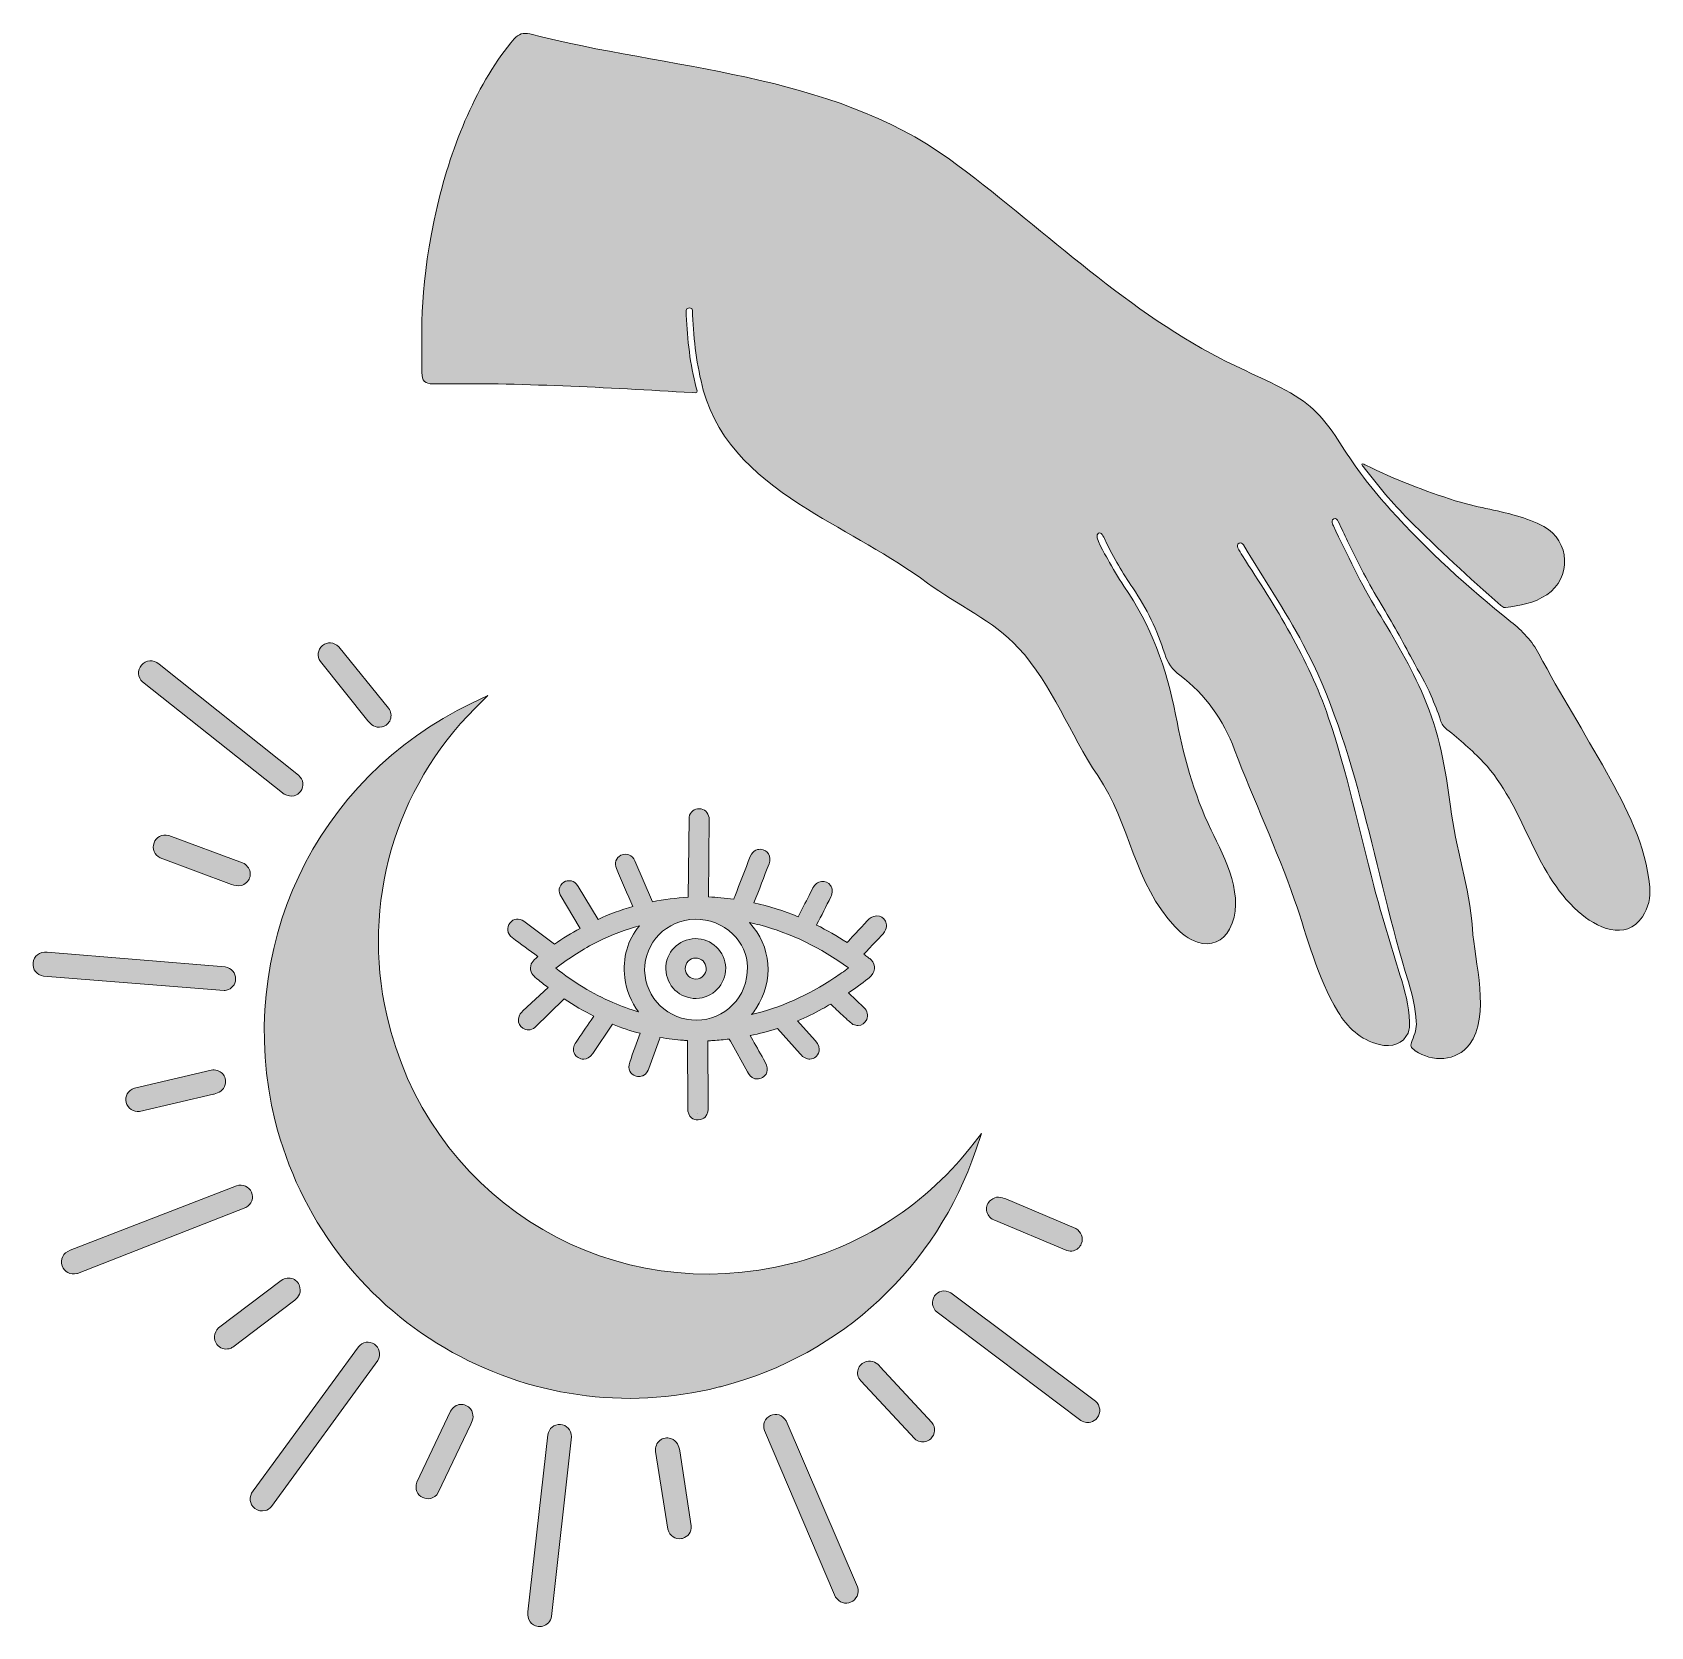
# Model space of a CAD drawing. Header units: inches. Extents: x 1779 to 2643, y -1742 to -890.
import ezdxf

# ---------------------------------------------------------------- set-up
doc = ezdxf.new("R2010")
doc.units = ezdxf.units.IN
doc.header["$MEASUREMENT"] = 0
doc.layers.add('Layer 1', color=7, linetype='Continuous')

msp = doc.modelspace()

# ---------------------------------------------------------------- hatches: boundary and pattern name
at = {"layer": 'Layer 1', "true_color": 0xa16e58}
h = msp.add_hatch(color=35, dxfattribs=at)
h.dxf.hatch_style = 2
edge = h.paths.add_edge_path()
edge.add_spline(control_points=[(1995.196, -982.2635), (2002.6271, -949.8868), (2016.7659, -915.886), (2036.169, -893.1478), (2038.4794, -890.4397), (2041.233, -889.6684), (2044.5749, -890.5309), (2118.0793, -909.5229), (2205.0595, -910.9992), (2268.7978, -957.5034), (2317.3418, -992.9206), (2360.0056, -1036.1861), (2413.6338, -1063.9704), (2427.7434, -1071.2805), (2442.6439, -1076.8468), (2456.0375, -1085.4686), (2466.6019, -1092.269), (2473.3298, -1102.4919), (2479.938, -1112.8859), (2487.186, -1124.2891), (2495.4745, -1134.6764), (2504.4821, -1144.7506), (2524.0332, -1166.6173), (2545.9484, -1186.2782), (2568.8055, -1204.6162), (2574.8757, -1209.4866), (2580.1892, -1214.9445), (2583.8091, -1221.8682), (2595.0605, -1243.3836), (2608.1036, -1263.8652), (2619.9395, -1285.0495), (2630.5122, -1303.972), (2641.0924, -1324.3573), (2642.9827, -1346.3144), (2643.4782, -1352.0653), (2642.3339, -1357.4089), (2639.0967, -1362.2852), (2630.202, -1375.6833), (2614.1856, -1367.9838), (2604.7946, -1359.5555), (2580.3103, -1337.579), (2576.1096, -1303.1057), (2554.0478, -1279.6559), (2548.0443, -1273.2749), (2541.383, -1267.675), (2534.6305, -1262.1566), (2532.9674, -1260.7985), (2531.7738, -1259.3013), (2531.1362, -1257.1711), (2529.8043, -1252.7192), (2527.979, -1248.4423), (2526.1836, -1244.1482), (2523.3896, -1237.4638), (2519.5634, -1231.3481), (2516.1617, -1225.0007), (2510.7876, -1214.9699), (2505.4343, -1204.9219), (2499.4846, -1195.2155), (2492.83, -1184.3633), (2487.0492, -1173.0536), (2481.5525, -1161.5892), (2479.87, -1158.0814), (2478.2196, -1154.5586), (2476.5468, -1151.0463), (2476.0722, -1150.05), (2475.4286, -1149.0843), (2474.1744, -1149.6262), (2472.9201, -1150.1681), (2473.2408, -1151.3229), (2473.5503, -1152.3499), (2473.6594, -1152.7117), (2473.8006, -1153.0682), (2473.9636, -1153.409), (2481.3058, -1168.8155), (2488.6496, -1184.3685), (2497.5584, -1198.9139), (2506.6272, -1213.7202), (2515.4404, -1228.7537), (2522.3215, -1244.7245), (2530.4845, -1263.6709), (2533.9452, -1283.0792), (2536.479, -1303.4316), (2539.2102, -1325.3686), (2546.7699, -1346.3548), (2548.2147, -1368.5825), (2549.3434, -1385.9369), (2558.2164, -1415.465), (2546.6458, -1430.6098), (2539.7401, -1439.6488), (2526.6395, -1440.1466), (2517.718, -1433.8986), (2515.2035, -1432.1384), (2514.8993, -1431.3461), (2516.0466, -1428.4654), (2517.3502, -1425.196), (2518.5611, -1421.9132), (2518.2643, -1418.2821), (2517.6761, -1411.064), (2516.2492, -1404.0058), (2514.0965, -1397.1083), (2495.5814, -1337.7882), (2487.2286, -1271.9773), (2457.8373, -1216.7257), (2448.1122, -1198.4423), (2436.5327, -1181.289), (2425.874, -1163.5774), (2425.3217, -1162.6588), (2424.5855, -1162.1071), (2423.5316, -1162.6872), (2422.4918, -1163.2597), (2422.4918, -1164.2688), (2422.944, -1165.1747), (2423.6631, -1166.6143), (2424.4606, -1168.024), (2425.3396, -1169.3724), (2443.1656, -1196.7456), (2460.6066, -1224.5343), (2471.2421, -1255.5566), (2481.3566, -1285.0615), (2487.565, -1315.6861), (2495.5582, -1345.7882), (2499.7941, -1361.7396), (2504.5867, -1377.5243), (2509.4922, -1393.2768), (2512.062, -1401.5302), (2514.4022, -1409.8322), (2514.6212, -1418.5624), (2514.6706, -1420.5558), (2514.687, -1422.5231), (2513.8372, -1424.4224), (2511.3265, -1430.0335), (2505.3409, -1432.3379), (2498.4083, -1430.5986), (2488.3244, -1428.0692), (2481.465, -1421.4722), (2476.3472, -1412.9498), (2465.2588, -1394.481), (2460.2539, -1373.5576), (2453.2204, -1353.4182), (2443.7, -1326.1586), (2431.4508, -1300.0359), (2421.1584, -1273.0903), (2415.0517, -1257.1031), (2405.6675, -1243.5428), (2391.9322, -1233.2676), (2387.8511, -1230.2135), (2385.277, -1226.6272), (2383.8209, -1221.8009), (2380.0134, -1209.1749), (2374.0951, -1197.5184), (2366.7626, -1186.5847), (2361.419, -1178.6154), (2356.4313, -1170.4502), (2352.3173, -1161.7708), (2351.8307, -1160.7415), (2351.3381, -1159.7145), (2350.812, -1158.7062), (2350.3044, -1157.7345), (2349.6086, -1156.7651), (2348.3894, -1157.3092), (2345.4355, -1158.6263), (2352.2904, -1169.1743), (2353.3368, -1171.1251), (2355.994, -1176.077), (2358.8605, -1180.9205), (2362.0558, -1185.5457), (2376.445, -1206.3742), (2384.8927, -1229.6469), (2389.6144, -1254.2328), (2393.6738, -1275.3678), (2399.2603, -1296.6724), (2408.6947, -1316.0695), (2415.9135, -1330.9102), (2427.3577, -1352.5474), (2418.4645, -1368.9428), (2414.8715, -1375.5667), (2408.5272, -1378.182), (2401.4002, -1375.8978), (2396.553, -1374.3446), (2392.7567, -1371.218), (2389.3304, -1367.6206), (2367.6625, -1344.8741), (2365.2661, -1312.262), (2348.0747, -1286.8815), (2332.8252, -1264.3683), (2324.2789, -1238.916), (2305.5963, -1218.5263), (2292.6579, -1204.4047), (2272.5986, -1195.3471), (2257.127, -1183.997), (2236.667, -1168.9859), (2214.3631, -1157.8138), (2192.8962, -1144.5166), (2168.3933, -1129.3994), (2145.0212, -1109.7967), (2137.2664, -1080.8785), (2133.7317, -1067.695), (2132.1329, -1054.2775), (2131.4871, -1040.6978), (2131.4183, -1039.2514), (2132.2047, -1036.8529), (2129.7538, -1036.9396), (2127.4142, -1037.024), (2128.1101, -1039.4166), (2128.1781, -1040.8435), (2128.8052, -1053.9351), (2130.1073, -1066.9438), (2133.5119, -1079.6565), (2134.2459, -1082.4011), (2134.2586, -1082.3764), (2131.4482, -1082.2127), (2085.1122, -1079.5002), (2039.342, -1076.8408), (1992.8781, -1077.5187), (1988.575, -1077.5808), (1986.8738, -1075.8482), (1986.8716, -1071.501), (1986.8589, -1047.6124), (1985.4469, -1024.7427), (1995.196, -982.2635)], knot_values=[0, 0, 0, 0, 1, 1, 1, 2, 2, 2, 3, 3, 3, 4, 4, 4, 5, 5, 5, 6, 6, 6, 7, 7, 7, 8, 8, 8, 9, 9, 9, 10, 10, 10, 11, 11, 11, 12, 12, 12, 13, 13, 13, 14, 14, 14, 15, 15, 15, 16, 16, 16, 17, 17, 17, 18, 18, 18, 19, 19, 19, 20, 20, 20, 21, 21, 21, 22, 22, 22, 23, 23, 23, 24, 24, 24, 25, 25, 25, 26, 26, 26, 27, 27, 27, 28, 28, 28, 29, 29, 29, 30, 30, 30, 31, 31, 31, 32, 32, 32, 33, 33, 33, 34, 34, 34, 35, 35, 35, 36, 36, 36, 37, 37, 37, 38, 38, 38, 39, 39, 39, 40, 40, 40, 41, 41, 41, 42, 42, 42, 43, 43, 43, 44, 44, 44, 45, 45, 45, 46, 46, 46, 47, 47, 47, 48, 48, 48, 49, 49, 49, 50, 50, 50, 51, 51, 51, 52, 52, 52, 53, 53, 53, 54, 54, 54, 55, 55, 55, 56, 56, 56, 57, 57, 57, 58, 58, 58, 59, 59, 59, 60, 60, 60, 61, 61, 61, 62, 62, 62, 63, 63, 63, 64, 64, 64, 65, 65, 65, 66, 66, 66, 67, 67, 67, 68, 68, 68, 69, 69, 69, 70, 70, 70, 71, 71, 71, 72, 72, 72, 73, 73, 73, 73], degree=3, periodic=1)
h = msp.add_hatch(color=35, dxfattribs=at)
h.dxf.hatch_style = 2
edge = h.paths.add_edge_path()
edge.add_spline(control_points=[(2565.8755, -1196.9892), (2564.7304, -1197.1283), (2564.0996, -1196.4832), (2563.4059, -1195.8837), (2546.4231, -1181.1806), (2529.9829, -1165.9072), (2514.1429, -1149.9648), (2505.5614, -1141.3272), (2497.7797, -1132.073), (2490.4038, -1122.4339), (2489.903, -1121.7799), (2488.9904, -1120.5937), (2489.2296, -1120.3694), (2489.5562, -1120.063), (2490.6572, -1120.6901), (2491.3479, -1121.0272), (2506.6818, -1128.5323), (2522.7909, -1134.8005), (2539.0667, -1139.9422), (2549.7829, -1143.3289), (2561.0814, -1144.8403), (2571.8506, -1147.9938), (2576.8257, -1149.4498), (2581.6871, -1151.2571), (2586.3258, -1153.7611), (2600.644, -1161.4905), (2601.2981, -1181.2808), (2587.95, -1190.23), (2581.2558, -1194.7192), (2573.6386, -1196.0407), (2565.8755, -1196.9892)], knot_values=[0, 0, 0, 0, 1, 1, 1, 2, 2, 2, 3, 3, 3, 4, 4, 4, 5, 5, 5, 6, 6, 6, 7, 7, 7, 8, 8, 8, 9, 9, 9, 10, 10, 10, 10], degree=3, periodic=1)
h = msp.add_hatch(color=35, dxfattribs=at)
h.dxf.hatch_style = 2
edge = h.paths.add_edge_path()
edge.add_spline(control_points=[(1965.6305, -1260.8037), (1965.5752, -1260.8171), (1965.5214, -1260.8306), (1965.4676, -1260.8448), (1965.4676, -1260.8448), (1965.4444, -1260.85), (1965.4444, -1260.85), (1961.8589, -1261.6027), (1959.612, -1259.4897), (1958.0543, -1257.5612), (1958.0543, -1257.5612), (1932.6163, -1225.9463), (1932.6163, -1225.9463), (1930.6886, -1223.1366), (1931.1872, -1219.5331), (1933.8055, -1217.3767), (1936.3595, -1215.2756), (1939.812, -1215.4647), (1942.5619, -1218.0158), (1942.5619, -1218.0158), (1969.0426, -1250.7407), (1969.0426, -1250.7407), (1970.4254, -1252.6834), (1970.7707, -1254.9736), (1969.9859, -1257.0223), (1969.2586, -1258.9223), (1967.6763, -1260.2917), (1965.6305, -1260.8037)], knot_values=[0, 0, 0, 0, 1, 1, 1, 2, 2, 2, 3, 3, 3, 4, 4, 4, 5, 5, 5, 6, 6, 6, 7, 7, 7, 8, 8, 8, 9, 9, 9, 9], degree=3, periodic=1)
h = msp.add_hatch(color=35, dxfattribs=at)
h.dxf.hatch_style = 2
edge = h.paths.add_edge_path()
edge.add_spline(control_points=[(1918.6203, -1297.6456), (1916.9953, -1298.0515), (1915.1476, -1297.7891), (1913.3649, -1296.7763), (1913.3649, -1296.7763), (1837.6652, -1236.8023), (1837.6652, -1236.8023), (1835.023, -1234.3521), (1834.7457, -1230.487), (1837.0194, -1227.8134), (1839.4479, -1224.9566), (1843.239, -1224.7264), (1846.468, -1227.2595), (1846.468, -1227.2595), (1921.0084, -1286.6969), (1921.0084, -1286.6969), (1923.6177, -1289.0021), (1924.0445, -1292.5405), (1922.0436, -1295.2971), (1921.1668, -1296.5095), (1919.9702, -1297.3077), (1918.6203, -1297.6456)], knot_values=[0, 0, 0, 0, 1, 1, 1, 2, 2, 2, 3, 3, 3, 4, 4, 4, 5, 5, 5, 6, 6, 6, 7, 7, 7, 7], degree=3, periodic=1)
h = msp.add_hatch(color=35, dxfattribs=at)
h.dxf.hatch_style = 2
edge = h.paths.add_edge_path()
edge.add_spline(control_points=[(1908.4691, -1471.5328), (1886.1906, -1380.2502), (1929.3791, -1288.3899), (2013.4981, -1248.1433), (2013.4981, -1248.1433), (2022.0788, -1244.0398), (2022.0788, -1244.0398), (2022.0788, -1244.0398), (2015.3532, -1250.7647), (2015.3532, -1250.7647), (1972.2799, -1293.8373), (1954.6093, -1355.1807), (1968.0859, -1414.8625), (1989.5258, -1509.8098), (2080.7844, -1568.9871), (2175.8446, -1549.5825), (2217.2437, -1541.1796), (2254.2538, -1518.4003), (2280.0693, -1485.5528), (2280.0693, -1485.5528), (2285.9563, -1478.0641), (2285.9563, -1478.0641), (2285.9563, -1478.0641), (2282.8917, -1487.0828), (2282.8917, -1487.0828), (2261.7657, -1549.2544), (2211.2552, -1596.3648), (2147.7741, -1613.1077), (2146.9384, -1613.3267), (2146.1058, -1613.542), (2145.2694, -1613.7512), (2095.3433, -1626.2404), (2043.5359, -1618.7988), (1999.1036, -1592.6925), (1953.8387, -1566.0997), (1921.6542, -1523.0779), (1908.4691, -1471.5328)], knot_values=[0, 0, 0, 0, 1, 1, 1, 2, 2, 2, 3, 3, 3, 4, 4, 4, 5, 5, 5, 6, 6, 6, 7, 7, 7, 8, 8, 8, 9, 9, 9, 10, 10, 10, 11, 11, 11, 12, 12, 12, 12], degree=3, periodic=1)
h = msp.add_hatch(color=35, dxfattribs=at)
h.dxf.hatch_style = 2
edge = h.paths.add_edge_path()
edge.add_spline(control_points=[(2070.4337, -1346.0977), (2068.2332, -1342.4688), (2065.1791, -1342.8829), (2063.972, -1343.2334), (2063.972, -1343.2334), (2063.6498, -1343.3448), (2063.6498, -1343.3448), (2062.2245, -1343.9226), (2061.1384, -1345.0116), (2060.5958, -1346.4094), (2060.0621, -1347.7809), (2060.1032, -1349.2975), (2060.7094, -1350.5674), (2060.7094, -1350.5674), (2071.392, -1368.4913), (2071.392, -1368.4913), (2066.7607, -1371.0364), (2062.2125, -1373.8565), (2057.7585, -1376.9742), (2057.7585, -1376.9742), (2041.4326, -1364.6801), (2041.4326, -1364.6801), (2038.8225, -1362.9064), (2035.8342, -1363.2532), (2033.991, -1365.5404), (2033.032, -1366.7259), (2032.6014, -1368.1497), (2032.7741, -1369.546), (2032.958, -1371.0222), (2033.8048, -1372.396), (2035.1585, -1373.4103), (2039.928, -1376.9936), (2044.1922, -1380.1351), (2048.928, -1383.6048), (2048.928, -1383.6048), (2047.7172, -1384.6012), (2047.7172, -1384.6012), (2046.806, -1385.3598), (2044.385, -1387.3652), (2044.9658, -1390.7108), (2045.2319, -1392.2386), (2046.1438, -1393.2746), (2046.6334, -1393.8314), (2047.1536, -1394.4197), (2047.7598, -1394.9429), (2048.3689, -1395.4459), (2050.3721, -1397.0971), (2052.3835, -1398.6338), (2054.3971, -1400.1571), (2054.3971, -1400.1571), (2040.8974, -1412.6613), (2040.8974, -1412.6613), (2040.1193, -1413.3923), (2038.6722, -1414.7459), (2038.4383, -1416.9898), (2038.3785, -1419.1895), (2039.2754, -1420.8773), (2040.8825, -1421.8968), (2041.8079, -1422.4835), (2042.8221, -1422.7631), (2043.8282, -1422.7436), (2045.0383, -1422.7212), (2046.2417, -1422.2653), (2047.2844, -1421.393), (2047.2844, -1421.393), (2062.8366, -1406.1704), (2062.8366, -1406.1704), (2068.1069, -1409.6647), (2073.4235, -1412.7495), (2078.8082, -1415.4059), (2078.8082, -1415.4059), (2077.3484, -1417.5257), (2077.3484, -1417.5257), (2074.6665, -1421.4259), (2071.9825, -1425.3231), (2069.3148, -1429.2323), (2068.7639, -1430.0418), (2067.4671, -1431.9365), (2067.9492, -1434.2245), (2068.1488, -1435.1745), (2068.7407, -1436.5311), (2070.4225, -1437.5746), (2071.2746, -1438.1023), (2072.2904, -1438.4364), (2073.3622, -1438.4192), (2074.9633, -1438.3886), (2076.6862, -1437.5671), (2078.1721, -1435.4107), (2078.1721, -1435.4107), (2088.7388, -1419.774), (2088.7388, -1419.774), (2093.5898, -1421.6838), (2098.4953, -1423.3154), (2103.486, -1424.5906), (2101.6279, -1429.7159), (2099.7742, -1434.8449), (2097.9714, -1439.9903), (2096.5714, -1443.9997), (2098.6687, -1446.4125), (2100.8916, -1447.2608), (2101.681, -1447.5643), (2102.3993, -1447.6682), (2103.0286, -1447.6562), (2103.8217, -1447.6413), (2104.4764, -1447.4409), (2104.9638, -1447.2219), (2107.0626, -1446.2689), (2107.8422, -1444.1671), (2108.0978, -1443.475), (2110.0337, -1438.2376), (2111.9323, -1432.9905), (2113.795, -1427.7314), (2113.9137, -1427.3965), (2114.0094, -1427.1446), (2114.1193, -1426.8098), (2118.6205, -1427.5707), (2122.6799, -1428.0618), (2126.613, -1428.3024), (2126.613, -1428.3024), (2127.261, -1428.3413), (2127.261, -1428.3413), (2127.776, -1428.3727), (2128.303, -1428.3951), (2128.8217, -1428.4258), (2128.8217, -1428.4258), (2128.9188, -1464.1861), (2128.9188, -1464.1861), (2128.933, -1469.9378), (2132.3265, -1470.8272), (2134.3483, -1470.8459), (2134.3483, -1470.8459), (2134.3499, -1470.8459), (2134.3499, -1470.8459), (2134.4141, -1470.8452), (2134.4754, -1470.8437), (2134.5359, -1470.8429), (2136.3822, -1470.8078), (2137.5459, -1470.0252), (2138.2044, -1469.3607), (2139.8653, -1467.6812), (2139.8227, -1465.3753), (2139.801, -1464.1353), (2139.801, -1464.1353), (2139.6635, -1428.6149), (2139.6635, -1428.6149), (2140.621, -1428.5723), (2141.5807, -1428.5461), (2142.5329, -1428.4519), (2145.4562, -1428.2823), (2148.2764, -1428.0042), (2151.1668, -1427.6507), (2151.4097, -1428.1268), (2151.5599, -1428.4624), (2151.7774, -1428.8526), (2151.7774, -1428.8526), (2160.8022, -1445.1104), (2160.8022, -1445.1104), (2161.5339, -1446.3848), (2162.605, -1448.2572), (2164.8235, -1448.829), (2165.18, -1448.9209), (2165.6143, -1448.9889), (2166.1098, -1448.9799), (2166.9111, -1448.9643), (2167.8693, -1448.749), (2168.915, -1448.1151), (2170.5758, -1447.1106), (2172.9669, -1444.7105), (2170.2799, -1439.9201), (2168.0906, -1436.0169), (2165.8901, -1432.1242), (2163.6896, -1428.2277), (2163.6896, -1428.2277), (2162.3172, -1425.797), (2162.3172, -1425.797), (2167.2347, -1424.7782), (2172.0887, -1423.4866), (2176.8739, -1421.9252), (2176.8739, -1421.9252), (2188.9557, -1435.605), (2188.9557, -1435.605), (2190.8079, -1437.6598), (2192.6496, -1438.4072), (2194.2521, -1438.3766), (2195.4877, -1438.3534), (2196.5804, -1437.8676), (2197.4258, -1437.1553), (2198.248, -1436.363), (2201.2154, -1433.0114), (2197.0319, -1428.3697), (2197.0319, -1428.3697), (2187.6424, -1417.9368), (2187.6424, -1417.9368), (2192.1159, -1416.0502), (2196.5229, -1413.9357), (2200.8409, -1411.5588), (2202.4038, -1410.6999), (2203.8748, -1409.8269), (2205.3637, -1408.9569), (2207.4208, -1410.9728), (2209.5151, -1412.9513), (2211.6162, -1414.9201), (2211.6162, -1414.9201), (2212.1117, -1415.3842), (2212.1117, -1415.3842), (2213.5095, -1416.6938), (2214.9222, -1417.9839), (2216.3804, -1419.2127), (2217.5233, -1420.1769), (2218.7999, -1420.3084), (2219.2791, -1420.36), (2219.5071, -1420.3847), (2219.732, -1420.3959), (2219.9548, -1420.3922), (2221.9975, -1420.3533), (2223.8131, -1419.1417), (2224.6024, -1417.2274), (2225.5218, -1414.9896), (2224.956, -1412.665), (2223.0514, -1410.8472), (2223.0514, -1410.8472), (2214.8183, -1403.0386), (2214.8183, -1403.0386), (2218.4584, -1400.5794), (2221.8989, -1398.0598), (2225.1249, -1395.4332), (2225.1249, -1395.4332), (2225.8409, -1394.8786), (2225.8409, -1394.8786), (2227.5302, -1393.5422), (2228.4847, -1391.9591), (2228.6641, -1390.1869), (2228.8524, -1388.3668), (2228.238, -1386.6858), (2226.8896, -1385.3314), (2226.4404, -1384.8785), (2225.9299, -1384.4808), (2225.412, -1384.0929), (2225.412, -1384.0929), (2225.1234, -1383.8761), (2225.1234, -1383.8761), (2224.4126, -1383.332), (2223.6928, -1382.8574), (2222.9812, -1382.3274), (2225.3297, -1379.8668), (2227.6341, -1377.4226), (2229.9325, -1374.9792), (2229.9325, -1374.9792), (2233.2878, -1371.4191), (2233.2878, -1371.4191), (2235.951, -1368.6109), (2235.241, -1365.9806), (2234.5794, -1364.6606), (2233.7034, -1362.9049), (2232.0164, -1361.8749), (2229.9534, -1361.8405), (2227.4749, -1361.8368), (2226.0129, -1363.3436), (2225.2288, -1364.1733), (2225.2288, -1364.1733), (2223.1254, -1366.4052), (2223.1254, -1366.4052), (2220.3442, -1369.3524), (2217.5644, -1372.3003), (2214.7973, -1375.2573), (2214.5933, -1375.4763), (2214.3309, -1375.764), (2214.0574, -1376.1026), (2208.6966, -1372.5963), (2203.2739, -1369.4585), (2197.7704, -1366.7184), (2197.7704, -1366.7184), (2197.8347, -1366.5928), (2197.8347, -1366.5928), (2200.3873, -1361.6394), (2202.9413, -1356.6793), (2205.3809, -1351.6639), (2206.4281, -1349.5128), (2206.3579, -1347.2233), (2205.1918, -1345.5438), (2204.1484, -1344.0399), (2202.3956, -1343.2267), (2200.4627, -1343.439), (2198.3549, -1343.7679), (2196.8675, -1344.9257), (2195.8457, -1346.9109), (2195.8457, -1346.9109), (2193.7857, -1350.9015), (2193.7857, -1350.9015), (2191.8296, -1354.6889), (2189.8743, -1358.4777), (2187.9272, -1362.274), (2180.2486, -1359.128), (2172.4093, -1356.6405), (2164.3466, -1354.881), (2167.0501, -1347.9095), (2169.735, -1340.9275), (2172.3742, -1333.9329), (2173.0978, -1332.0104), (2172.9924, -1330.1418), (2172.0813, -1328.6641), (2171.2441, -1327.309), (2169.8284, -1326.4614), (2168.0928, -1326.2775), (2166.8909, -1326.1355), (2163.8854, -1326.2588), (2162.3561, -1330.1568), (2159.5711, -1337.2718), (2156.7973, -1344.3927), (2154.0654, -1351.5287), (2153.8815, -1352.0093), (2153.7298, -1352.4854), (2153.5601, -1352.9324), (2148.7928, -1352.2589), (2144.4487, -1351.8815), (2140.1067, -1351.7387), (2140.1067, -1351.7387), (2140.3504, -1309.5383), (2140.3504, -1309.5383), (2140.3504, -1309.5383), (2140.3071, -1309.2745), (2140.3071, -1309.2745), (2139.8698, -1306.5283), (2137.8606, -1304.6799), (2135.19, -1304.5715), (2132.396, -1304.4272), (2130.2209, -1306.257), (2129.6977, -1309.0278), (2129.6977, -1309.0278), (2129.6424, -1309.5981), (2129.6424, -1309.5981), (2129.6424, -1309.5981), (2129.229, -1351.9031), (2129.229, -1351.9031), (2122.7262, -1352.2544), (2116.3729, -1353.0408), (2110.0943, -1354.2905), (2110.0943, -1354.2905), (2100.6838, -1332.3274), (2100.6838, -1332.3274), (2100.0089, -1330.8011), (2098.8773, -1329.6836), (2097.4967, -1329.1754), (2096.5564, -1328.827), (2095.0585, -1328.5983), (2093.2699, -1329.4624), (2090.5858, -1330.7637), (2089.579, -1333.6967), (2090.8145, -1336.5968), (2093.7041, -1343.353), (2096.6461, -1350.0876), (2099.5941, -1356.8199), (2093.2639, -1358.6257), (2087.0683, -1360.9301), (2081.0019, -1363.6792), (2081.0019, -1363.6792), (2070.4337, -1346.0977), (2070.4337, -1346.0977)], knot_values=[0, 0, 0, 0, 1, 1, 1, 2, 2, 2, 3, 3, 3, 4, 4, 4, 5, 5, 5, 6, 6, 6, 7, 7, 7, 8, 8, 8, 9, 9, 9, 10, 10, 10, 11, 11, 11, 12, 12, 12, 13, 13, 13, 14, 14, 14, 15, 15, 15, 16, 16, 16, 17, 17, 17, 18, 18, 18, 19, 19, 19, 20, 20, 20, 21, 21, 21, 22, 22, 22, 23, 23, 23, 24, 24, 24, 25, 25, 25, 26, 26, 26, 27, 27, 27, 28, 28, 28, 29, 29, 29, 30, 30, 30, 31, 31, 31, 32, 32, 32, 33, 33, 33, 34, 34, 34, 35, 35, 35, 36, 36, 36, 37, 37, 37, 38, 38, 38, 39, 39, 39, 40, 40, 40, 41, 41, 41, 42, 42, 42, 43, 43, 43, 44, 44, 44, 45, 45, 45, 46, 46, 46, 47, 47, 47, 48, 48, 48, 49, 49, 49, 50, 50, 50, 51, 51, 51, 52, 52, 52, 53, 53, 53, 54, 54, 54, 55, 55, 55, 56, 56, 56, 57, 57, 57, 58, 58, 58, 59, 59, 59, 60, 60, 60, 61, 61, 61, 62, 62, 62, 63, 63, 63, 64, 64, 64, 65, 65, 65, 66, 66, 66, 67, 67, 67, 68, 68, 68, 69, 69, 69, 70, 70, 70, 71, 71, 71, 72, 72, 72, 73, 73, 73, 74, 74, 74, 75, 75, 75, 76, 76, 76, 77, 77, 77, 78, 78, 78, 79, 79, 79, 80, 80, 80, 81, 81, 81, 82, 82, 82, 83, 83, 83, 84, 84, 84, 85, 85, 85, 86, 86, 86, 87, 87, 87, 88, 88, 88, 89, 89, 89, 90, 90, 90, 91, 91, 91, 92, 92, 92, 93, 93, 93, 94, 94, 94, 95, 95, 95, 96, 96, 96, 97, 97, 97, 98, 98, 98, 99, 99, 99, 100, 100, 100, 101, 101, 101, 102, 102, 102, 103, 103, 103, 104, 104, 104, 105, 105, 105, 106, 106, 106, 107, 107, 107, 108, 108, 108, 109, 109, 109, 110, 110, 110, 111, 111, 111, 112, 112, 112, 113, 113, 113, 114, 114, 114, 115, 115, 115, 116, 116, 116, 117, 117, 117, 118, 118, 118, 119, 119, 119, 119], degree=3, periodic=1)
edge = h.paths.add_edge_path()
edge.add_spline(control_points=[(2207.5433, -1394.7934), (2207.5433, -1394.7934), (2207.5448, -1394.7934), (2207.5448, -1394.7934), (2192.8634, -1404.4796), (2178.2036, -1410.9997), (2163.0318, -1414.5613), (2163.8652, -1413.5589), (2164.6373, -1412.52), (2165.3392, -1411.4444), (2175.2773, -1396.2375), (2173.5828, -1378.0385), (2161.9203, -1365.364), (2163.8443, -1365.7788), (2165.6838, -1366.2213), (2167.4485, -1366.6967), (2184.1907, -1371.1881), (2199.7616, -1378.7053), (2214.9222, -1389.627), (2212.4003, -1391.4919), (2209.9621, -1393.1954), (2207.5433, -1394.7934)], knot_values=[0, 0, 0, 0, 1, 1, 1, 2, 2, 2, 3, 3, 3, 4, 4, 4, 5, 5, 5, 6, 6, 6, 7, 7, 7, 7], degree=3, periodic=1)
edge = h.paths.add_edge_path()
edge.add_spline(control_points=[(2088.9391, -1408.1571), (2078.0331, -1403.3891), (2067.8154, -1397.2204), (2058.5126, -1389.7885), (2065.8571, -1384.1295), (2073.1582, -1379.4923), (2080.7366, -1375.6676), (2088.2672, -1371.8631), (2096.1476, -1369.1431), (2103.1691, -1367.0943), (2096.7126, -1374.8873), (2094.0838, -1384.1938), (2095.3463, -1394.8712), (2096.1446, -1401.6319), (2098.6882, -1407.9112), (2102.6302, -1413.1516), (2097.9885, -1411.78), (2093.4111, -1410.111), (2088.9391, -1408.1571)], knot_values=[0, 0, 0, 0, 1, 1, 1, 2, 2, 2, 3, 3, 3, 4, 4, 4, 5, 5, 5, 6, 6, 6, 6], degree=3, periodic=1)
edge = h.paths.add_edge_path()
edge.add_spline(control_points=[(2132.846, -1363.6037), (2132.8572, -1363.6037), (2132.8699, -1363.6037), (2132.8811, -1363.603), (2140.3003, -1363.4625), (2147.6186, -1366.3454), (2152.9711, -1371.5178), (2157.9611, -1376.3411), (2160.7603, -1382.5928), (2160.8507, -1389.1218), (2160.9592, -1396.8848), (2158.1502, -1404.0992), (2152.9405, -1409.4345), (2147.8922, -1414.6009), (2141.115, -1417.4016), (2133.6951, -1417.5586), (2118.6466, -1417.7051), (2106.1881, -1405.7608), (2105.9235, -1390.9291), (2105.6619, -1376.1707), (2117.7385, -1363.9102), (2132.846, -1363.6037)], knot_values=[0, 0, 0, 0, 1, 1, 1, 2, 2, 2, 3, 3, 3, 4, 4, 4, 5, 5, 5, 6, 6, 6, 7, 7, 7, 7], degree=3, periodic=1)
h = msp.add_hatch(color=35, dxfattribs=at)
h.dxf.hatch_style = 2
edge = h.paths.add_edge_path()
edge.add_spline(control_points=[(1895.0867, -1338.4363), (1895.4418, -1340.4978), (1894.7347, -1342.5338), (1893.1501, -1344.0317), (1893.1501, -1344.0317), (1893.1344, -1344.0459), (1893.1344, -1344.0459), (1892.2285, -1344.8756), (1891.2889, -1345.3532), (1890.3509, -1345.5879), (1888.492, -1346.0528), (1886.6428, -1345.5617), (1885.0978, -1344.9877), (1885.0978, -1344.9877), (1847.0921, -1330.7779), (1847.0921, -1330.7779), (1844.0006, -1329.345), (1842.5932, -1325.992), (1843.745, -1322.8056), (1844.8677, -1319.6924), (1847.9345, -1318.0921), (1851.5992, -1318.8837), (1851.5992, -1318.8837), (1891.0729, -1333.5195), (1891.0729, -1333.5195), (1893.2532, -1334.4823), (1894.7168, -1336.2762), (1895.0867, -1338.4363)], knot_values=[0, 0, 0, 0, 1, 1, 1, 2, 2, 2, 3, 3, 3, 4, 4, 4, 5, 5, 5, 6, 6, 6, 7, 7, 7, 8, 8, 8, 9, 9, 9, 9], degree=3, periodic=1)
h = msp.add_hatch(color=35, dxfattribs=at)
h.dxf.hatch_style = 2
edge = h.paths.add_edge_path()
edge.add_spline(control_points=[(2117.2294, -1390.2788), (2117.3969, -1399.0935), (2124.7078, -1406.1315), (2133.5239, -1405.9633), (2142.3408, -1405.7959), (2149.3781, -1398.4858), (2149.2107, -1389.6704), (2149.0432, -1380.8557), (2141.7324, -1373.8184), (2132.9162, -1373.9859), (2124.1, -1374.1533), (2117.062, -1381.4641), (2117.2294, -1390.2788)], knot_values=[0, 0, 0, 0, 1, 1, 1, 2, 2, 2, 3, 3, 3, 4, 4, 4, 4], degree=3, periodic=1)
edge = h.paths.add_edge_path()
edge.add_spline(control_points=[(2138.8248, -1389.8685), (2138.8839, -1392.9592), (2136.4173, -1395.5222), (2133.3266, -1395.5812), (2130.2359, -1395.6395), (2127.6743, -1393.1722), (2127.6153, -1390.0815), (2127.557, -1386.99), (2130.0228, -1384.43), (2133.1135, -1384.3717), (2136.2043, -1384.3126), (2138.7658, -1386.777), (2138.8248, -1389.8685)], knot_values=[0, 0, 0, 0, 1, 1, 1, 2, 2, 2, 3, 3, 3, 4, 4, 4, 4], degree=3, periodic=1)
h = msp.add_hatch(color=35, dxfattribs=at)
h.dxf.hatch_style = 2
edge = h.paths.add_edge_path()
edge.add_spline(control_points=[(1887.3364, -1395.6911), (1887.2303, -1398.5733), (1885.2884, -1400.8396), (1882.4705, -1401.5444), (1882.0661, -1401.6453), (1881.6423, -1401.7156), (1881.2051, -1401.7492), (1881.2051, -1401.7492), (1784.6769, -1394.0594), (1784.6769, -1394.0594), (1781.1175, -1393.4943), (1778.7361, -1390.4373), (1779.1375, -1386.9504), (1779.565, -1383.2206), (1782.5907, -1380.9259), (1786.677, -1381.2317), (1786.677, -1381.2317), (1881.6887, -1389.121), (1881.6887, -1389.121), (1885.1404, -1389.5852), (1887.4635, -1392.2857), (1887.3364, -1395.6911)], knot_values=[0, 0, 0, 0, 1, 1, 1, 2, 2, 2, 3, 3, 3, 4, 4, 4, 5, 5, 5, 6, 6, 6, 7, 7, 7, 7], degree=3, periodic=1)
h = msp.add_hatch(color=35, dxfattribs=at)
h.dxf.hatch_style = 2
edge = h.paths.add_edge_path()
edge.add_spline(control_points=[(1875.9101, -1457.0487), (1875.8055, -1457.0749), (1875.7001, -1457.098), (1875.5984, -1457.1242), (1875.5984, -1457.1242), (1836.0664, -1466.2827), (1836.0664, -1466.2827), (1832.6984, -1466.797), (1829.6705, -1464.7773), (1828.8692, -1461.4833), (1828.0859, -1458.273), (1829.7534, -1455.2421), (1833.2508, -1453.8758), (1833.2508, -1453.8758), (1874.2358, -1444.262), (1874.2358, -1444.262), (1876.5858, -1443.8644), (1878.7961, -1444.5476), (1880.3006, -1446.1449), (1881.7313, -1447.6652), (1882.2709, -1449.7566), (1881.7716, -1451.901), (1880.93, -1455.3049), (1878.2541, -1456.4627), (1875.9101, -1457.0487)], knot_values=[0, 0, 0, 0, 1, 1, 1, 2, 2, 2, 3, 3, 3, 4, 4, 4, 5, 5, 5, 6, 6, 6, 7, 7, 7, 8, 8, 8, 8], degree=3, periodic=1)
h = msp.add_hatch(color=35, dxfattribs=at)
h.dxf.hatch_style = 2
edge = h.paths.add_edge_path()
edge.add_spline(control_points=[(1798.9704, -1540.4718), (1798.9704, -1540.4718), (1887.8828, -1506.0651), (1887.8828, -1506.0651), (1891.2187, -1504.9648), (1894.4611, -1506.3865), (1895.8357, -1509.5079), (1897.1639, -1512.5231), (1895.9829, -1515.8642), (1892.7367, -1517.7485), (1892.7367, -1517.7485), (1802.7749, -1552.8803), (1802.7749, -1552.8803), (1802.6561, -1552.9161), (1802.538, -1552.949), (1802.4206, -1552.9782), (1799.093, -1553.8108), (1795.8094, -1552.1081), (1794.6845, -1548.9075), (1794.6845, -1548.9075), (1794.6838, -1548.9046), (1794.6838, -1548.9046), (1793.4415, -1545.3661), (1795.1591, -1541.9794), (1798.9704, -1540.4718)], knot_values=[0, 0, 0, 0, 1, 1, 1, 2, 2, 2, 3, 3, 3, 4, 4, 4, 5, 5, 5, 6, 6, 6, 7, 7, 7, 8, 8, 8, 8], degree=3, periodic=1)
h = msp.add_hatch(color=35, dxfattribs=at)
h.dxf.hatch_style = 2
edge = h.paths.add_edge_path()
edge.add_spline(control_points=[(2288.6389, -1519.2419), (2288.3743, -1517.1677), (2289.1673, -1515.1623), (2290.8311, -1513.7205), (2293.6356, -1511.3533), (2296.6149, -1512.1621), (2298.8984, -1513.1248), (2298.8984, -1513.1248), (2336.2583, -1528.9581), (2336.2583, -1528.9581), (2339.2863, -1530.5187), (2340.5495, -1533.9301), (2339.2623, -1537.0687), (2338.4692, -1539.0016), (2336.925, -1540.2991), (2335.0369, -1540.7715), (2333.9382, -1541.0466), (2332.7228, -1541.0421), (2331.4701, -1540.72), (2331.4701, -1540.72), (2292.4389, -1524.3276), (2292.4389, -1524.3276), (2290.3027, -1523.2714), (2288.9169, -1521.4155), (2288.6389, -1519.2419)], knot_values=[0, 0, 0, 0, 1, 1, 1, 2, 2, 2, 3, 3, 3, 4, 4, 4, 5, 5, 5, 6, 6, 6, 7, 7, 7, 8, 8, 8, 8], degree=3, periodic=1)
h = msp.add_hatch(color=35, dxfattribs=at)
h.dxf.hatch_style = 2
edge = h.paths.add_edge_path()
edge.add_spline(control_points=[(1918.0649, -1555.8469), (1919.9918, -1556.6534), (1921.3336, -1558.3404), (1921.7439, -1560.4803), (1921.7439, -1560.4803), (1921.7491, -1560.502), (1921.7491, -1560.502), (1922.3956, -1564.1137), (1920.2116, -1566.2933), (1918.2361, -1567.7874), (1918.2361, -1567.7874), (1885.8617, -1592.2493), (1885.8617, -1592.2493), (1885.2248, -1592.6582), (1884.5514, -1592.9482), (1883.8667, -1593.1193), (1881.4771, -1593.7173), (1878.9515, -1592.8869), (1877.3362, -1590.8022), (1875.3129, -1588.1839), (1875.6044, -1584.7374), (1878.2407, -1582.0645), (1878.2407, -1582.0645), (1911.7587, -1556.5981), (1911.7587, -1556.5981), (1913.7454, -1555.2751), (1916.04, -1555.006), (1918.0649, -1555.8469)], knot_values=[0, 0, 0, 0, 1, 1, 1, 2, 2, 2, 3, 3, 3, 4, 4, 4, 5, 5, 5, 6, 6, 6, 7, 7, 7, 8, 8, 8, 9, 9, 9, 9], degree=3, periodic=1)
h = msp.add_hatch(color=35, dxfattribs=at)
h.dxf.hatch_style = 2
edge = h.paths.add_edge_path()
edge.add_spline(control_points=[(2269.5161, -1563.2444), (2269.5161, -1563.2444), (2346.7944, -1621.1682), (2346.7944, -1621.1682), (2349.5031, -1623.5429), (2349.8866, -1627.4012), (2347.6823, -1630.1361), (2346.7323, -1631.3179), (2345.5491, -1632.0728), (2344.2612, -1632.3949), (2342.3537, -1632.8726), (2340.2168, -1632.4002), (2338.254, -1630.9441), (2338.254, -1630.9441), (2262.1462, -1573.5271), (2262.1462, -1573.5271), (2259.4748, -1571.2945), (2258.9531, -1567.7688), (2260.8777, -1564.9568), (2262.7411, -1562.2279), (2266.2041, -1561.473), (2269.5161, -1563.2444)], knot_values=[0, 0, 0, 0, 1, 1, 1, 2, 2, 2, 3, 3, 3, 4, 4, 4, 5, 5, 5, 6, 6, 6, 7, 7, 7, 7], degree=3, periodic=1)
h = msp.add_hatch(color=35, dxfattribs=at)
h.dxf.hatch_style = 2
edge = h.paths.add_edge_path()
edge.add_spline(control_points=[(1896.6788, -1669.0911), (1896.6788, -1669.0911), (1952.9918, -1592.1439), (1952.9918, -1592.1439), (1955.1878, -1589.4404), (1958.7054, -1588.8686), (1961.5412, -1590.7559), (1964.2873, -1592.5767), (1965.0983, -1596.0299), (1963.3792, -1599.3673), (1963.3792, -1599.3673), (1906.5848, -1677.482), (1906.5848, -1677.482), (1905.6191, -1678.6151), (1904.3947, -1679.3506), (1903.0957, -1679.6758), (1901.251, -1680.1377), (1899.2545, -1679.7647), (1897.6303, -1678.4955), (1894.6726, -1676.1867), (1894.2892, -1672.4075), (1896.6788, -1669.0911)], knot_values=[0, 0, 0, 0, 1, 1, 1, 2, 2, 2, 3, 3, 3, 4, 4, 4, 5, 5, 5, 6, 6, 6, 7, 7, 7, 7], degree=3, periodic=1)
h = msp.add_hatch(color=35, dxfattribs=at)
h.dxf.hatch_style = 2
edge = h.paths.add_edge_path()
edge.add_spline(control_points=[(2224.2526, -1600.0549), (2227.7814, -1598.9846), (2230.162, -1601.0057), (2231.8534, -1602.825), (2231.8534, -1602.825), (2259.415, -1632.6005), (2259.415, -1632.6005), (2261.5325, -1635.2674), (2261.2851, -1638.897), (2258.8231, -1641.2306), (2257.9926, -1642.0184), (2257.0329, -1642.5409), (2256.0208, -1642.7935), (2254.1126, -1643.2711), (2252.013, -1642.7965), (2250.2191, -1641.3636), (2250.2191, -1641.3636), (2221.3615, -1610.384), (2221.3615, -1610.384), (2219.8471, -1608.543), (2219.3463, -1606.282), (2219.9869, -1604.1839), (2220.5968, -1602.1852), (2222.1456, -1600.6835), (2224.2526, -1600.0549)], knot_values=[0, 0, 0, 0, 1, 1, 1, 2, 2, 2, 3, 3, 3, 4, 4, 4, 5, 5, 5, 6, 6, 6, 7, 7, 7, 8, 8, 8, 8], degree=3, periodic=1)
h = msp.add_hatch(color=35, dxfattribs=at)
h.dxf.hatch_style = 2
edge = h.paths.add_edge_path()
edge.add_spline(control_points=[(2002.1824, -1626.4751), (2003.3327, -1624.3875), (2005.244, -1623.0899), (2007.4295, -1622.9008), (2009.5127, -1622.7304), (2011.4822, -1623.6109), (2012.8336, -1625.3188), (2012.8336, -1625.3188), (2012.8478, -1625.3353), (2012.8478, -1625.3353), (2015.0849, -1628.2414), (2014.1513, -1631.1826), (2013.0877, -1633.4227), (2013.0877, -1633.4227), (1995.619, -1670.0441), (1995.619, -1670.0441), (1994.6982, -1671.6511), (1993.2534, -1672.711), (1991.6321, -1673.1169), (1990.2711, -1673.457), (1988.7873, -1673.3366), (1987.3813, -1672.6848), (1984.3833, -1671.2968), (1983.0536, -1668.1052), (1984.1628, -1664.5167), (1984.1628, -1664.5167), (2002.1824, -1626.4751), (2002.1824, -1626.4751)], knot_values=[0, 0, 0, 0, 1, 1, 1, 2, 2, 2, 3, 3, 3, 4, 4, 4, 5, 5, 5, 6, 6, 6, 7, 7, 7, 8, 8, 8, 9, 9, 9, 9], degree=3, periodic=1)
h = msp.add_hatch(color=35, dxfattribs=at)
h.dxf.hatch_style = 2
edge = h.paths.add_edge_path()
edge.add_spline(control_points=[(2054.1759, -1639.0966), (2054.7395, -1635.6613), (2057.5021, -1633.4025), (2060.9067, -1633.6492), (2064.1947, -1633.8659), (2066.612, -1636.4581), (2066.7764, -1640.2133), (2066.7764, -1640.2133), (2056.2254, -1736.21), (2056.2254, -1736.21), (2055.7239, -1738.8702), (2053.8388, -1740.8233), (2051.4582, -1741.419), (2050.6689, -1741.6164), (2049.8235, -1741.6642), (2048.9579, -1741.5394), (2045.2446, -1741.0027), (2043.0366, -1737.9097), (2043.4657, -1733.8316), (2043.4657, -1733.8316), (2054.1759, -1639.0966), (2054.1759, -1639.0966)], knot_values=[0, 0, 0, 0, 1, 1, 1, 2, 2, 2, 3, 3, 3, 4, 4, 4, 5, 5, 5, 6, 6, 6, 7, 7, 7, 7], degree=3, periodic=1)
h = msp.add_hatch(color=35, dxfattribs=at)
h.dxf.hatch_style = 2
edge = h.paths.add_edge_path()
edge.add_spline(control_points=[(2173.18, -1628.8386), (2176.1414, -1627.3863), (2179.5311, -1628.4731), (2181.5216, -1631.6602), (2181.5216, -1631.6602), (2219.6319, -1720.3977), (2219.6319, -1720.3977), (2220.7949, -1723.8083), (2219.2043, -1727.3438), (2215.9297, -1728.6189), (2215.6382, -1728.731), (2215.3452, -1728.8245), (2215.0552, -1728.897), (2211.8696, -1729.6938), (2208.8521, -1728.0583), (2207.3602, -1724.6253), (2207.3602, -1724.6253), (2170.0078, -1636.8976), (2170.0078, -1636.8976), (2168.8036, -1633.632), (2170.1087, -1630.3155), (2173.18, -1628.8386)], knot_values=[0, 0, 0, 0, 1, 1, 1, 2, 2, 2, 3, 3, 3, 4, 4, 4, 5, 5, 5, 6, 6, 6, 7, 7, 7, 7], degree=3, periodic=1)
h = msp.add_hatch(color=35, dxfattribs=at)
h.dxf.hatch_style = 2
edge = h.paths.add_edge_path()
edge.add_spline(control_points=[(2114.0588, -1642.1679), (2115.6822, -1640.8539), (2117.8065, -1640.4727), (2119.8851, -1641.1267), (2119.8851, -1641.1267), (2119.9046, -1641.1349), (2119.9046, -1641.1349), (2123.3862, -1642.274), (2124.2719, -1645.2294), (2124.6554, -1647.6803), (2124.6554, -1647.6803), (2130.8405, -1687.7841), (2130.8405, -1687.7841), (2131.0872, -1690.9914), (2129.105, -1693.7294), (2126.0688, -1694.4895), (2125.8902, -1694.5336), (2125.707, -1694.5695), (2125.5202, -1694.6001), (2122.2598, -1695.1473), (2119.3627, -1693.2555), (2118.2587, -1689.6632), (2118.2587, -1689.6632), (2111.7289, -1648.0787), (2111.7289, -1648.0787), (2111.5032, -1645.7018), (2112.3531, -1643.5484), (2114.0588, -1642.1679)], knot_values=[0, 0, 0, 0, 1, 1, 1, 2, 2, 2, 3, 3, 3, 4, 4, 4, 5, 5, 5, 6, 6, 6, 7, 7, 7, 8, 8, 8, 9, 9, 9, 9], degree=3, periodic=1)

# ---------------------------------------------------------------- linework, layer by layer
at = {"layer": 'Layer 1', "lineweight": 0}
msp.add_lwpolyline([(2134.3775, -1467.5885), (2134.3775, -1467.587), (2134.3775, -1467.587), (2134.3775, -1467.5885)], dxfattribs=at)
for points, knots in [([(1995.196, -982.2635), (2002.6271, -949.8868), (2016.7659, -915.886), (2036.169, -893.1478), (2038.4794, -890.4397), (2041.233, -889.6684), (2044.5749, -890.5309), (2118.0793, -909.5229), (2205.0595, -910.9992), (2268.7978, -957.5034), (2317.3418, -992.9206), (2360.0056, -1036.1861), (2413.6338, -1063.9704), (2427.7434, -1071.2805), (2442.6439, -1076.8468), (2456.0375, -1085.4686), (2466.6019, -1092.269), (2473.3298, -1102.4919), (2479.938, -1112.8859), (2487.186, -1124.2891), (2495.4745, -1134.6764), (2504.4821, -1144.7506), (2524.0332, -1166.6173), (2545.9484, -1186.2782), (2568.8055, -1204.6162), (2574.8757, -1209.4866), (2580.1892, -1214.9445), (2583.8091, -1221.8682), (2595.0605, -1243.3836), (2608.1036, -1263.8652), (2619.9395, -1285.0495), (2630.5122, -1303.972), (2641.0924, -1324.3573), (2642.9827, -1346.3144), (2643.4782, -1352.0653), (2642.3339, -1357.4089), (2639.0967, -1362.2852), (2630.202, -1375.6833), (2614.1856, -1367.9838), (2604.7946, -1359.5555), (2580.3103, -1337.579), (2576.1096, -1303.1057), (2554.0478, -1279.6559), (2548.0443, -1273.2749), (2541.383, -1267.675), (2534.6305, -1262.1566), (2532.9674, -1260.7985), (2531.7738, -1259.3013), (2531.1362, -1257.1711), (2529.8043, -1252.7192), (2527.979, -1248.4423), (2526.1836, -1244.1482), (2523.3896, -1237.4638), (2519.5634, -1231.3481), (2516.1617, -1225.0007), (2510.7876, -1214.9699), (2505.4343, -1204.9219), (2499.4846, -1195.2155), (2492.83, -1184.3633), (2487.0492, -1173.0536), (2481.5525, -1161.5892), (2479.87, -1158.0814), (2478.2196, -1154.5586), (2476.5468, -1151.0463), (2476.0722, -1150.05), (2475.4286, -1149.0843), (2474.1744, -1149.6262), (2472.9201, -1150.1681), (2473.2408, -1151.3229), (2473.5503, -1152.3499), (2473.6594, -1152.7117), (2473.8006, -1153.0682), (2473.9636, -1153.409), (2481.3058, -1168.8155), (2488.6496, -1184.3685), (2497.5584, -1198.9139), (2506.6272, -1213.7202), (2515.4404, -1228.7537), (2522.3215, -1244.7245), (2530.4845, -1263.6709), (2533.9452, -1283.0792), (2536.479, -1303.4316), (2539.2102, -1325.3686), (2546.7699, -1346.3548), (2548.2147, -1368.5825), (2549.3434, -1385.9369), (2558.2164, -1415.465), (2546.6458, -1430.6098), (2539.7401, -1439.6488), (2526.6395, -1440.1466), (2517.718, -1433.8986), (2515.2035, -1432.1384), (2514.8993, -1431.3461), (2516.0466, -1428.4654), (2517.3502, -1425.196), (2518.5611, -1421.9132), (2518.2643, -1418.2821), (2517.6761, -1411.064), (2516.2492, -1404.0058), (2514.0965, -1397.1083), (2495.5814, -1337.7882), (2487.2286, -1271.9773), (2457.8373, -1216.7257), (2448.1122, -1198.4423), (2436.5327, -1181.289), (2425.874, -1163.5774), (2425.3217, -1162.6588), (2424.5855, -1162.1071), (2423.5316, -1162.6872), (2422.4918, -1163.2597), (2422.4918, -1164.2688), (2422.944, -1165.1747), (2423.6631, -1166.6143), (2424.4606, -1168.024), (2425.3396, -1169.3724), (2443.1656, -1196.7456), (2460.6066, -1224.5343), (2471.2421, -1255.5566), (2481.3566, -1285.0615), (2487.565, -1315.6861), (2495.5582, -1345.7882), (2499.7941, -1361.7396), (2504.5867, -1377.5243), (2509.4922, -1393.2768), (2512.062, -1401.5302), (2514.4022, -1409.8322), (2514.6212, -1418.5624), (2514.6706, -1420.5558), (2514.687, -1422.5231), (2513.8372, -1424.4224), (2511.3265, -1430.0335), (2505.3409, -1432.3379), (2498.4083, -1430.5986), (2488.3244, -1428.0692), (2481.465, -1421.4722), (2476.3472, -1412.9498), (2465.2588, -1394.481), (2460.2539, -1373.5576), (2453.2204, -1353.4182), (2443.7, -1326.1586), (2431.4508, -1300.0359), (2421.1584, -1273.0903), (2415.0517, -1257.1031), (2405.6675, -1243.5428), (2391.9322, -1233.2676), (2387.8511, -1230.2135), (2385.277, -1226.6272), (2383.8209, -1221.8009), (2380.0134, -1209.1749), (2374.0951, -1197.5184), (2366.7626, -1186.5847), (2361.419, -1178.6154), (2356.4313, -1170.4502), (2352.3173, -1161.7708), (2351.8307, -1160.7415), (2351.3381, -1159.7145), (2350.812, -1158.7062), (2350.3044, -1157.7345), (2349.6086, -1156.7651), (2348.3894, -1157.3092), (2345.4355, -1158.6263), (2352.2904, -1169.1743), (2353.3368, -1171.1251), (2355.994, -1176.077), (2358.8605, -1180.9205), (2362.0558, -1185.5457), (2376.445, -1206.3742), (2384.8927, -1229.6469), (2389.6144, -1254.2328), (2393.6738, -1275.3678), (2399.2603, -1296.6724), (2408.6947, -1316.0695), (2415.9135, -1330.9102), (2427.3577, -1352.5474), (2418.4645, -1368.9428), (2414.8715, -1375.5667), (2408.5272, -1378.182), (2401.4002, -1375.8978), (2396.553, -1374.3446), (2392.7567, -1371.218), (2389.3304, -1367.6206), (2367.6625, -1344.8741), (2365.2661, -1312.262), (2348.0747, -1286.8815), (2332.8252, -1264.3683), (2324.2789, -1238.916), (2305.5963, -1218.5263), (2292.6579, -1204.4047), (2272.5986, -1195.3471), (2257.127, -1183.997), (2236.667, -1168.9859), (2214.3631, -1157.8138), (2192.8962, -1144.5166), (2168.3933, -1129.3994), (2145.0212, -1109.7967), (2137.2664, -1080.8785), (2133.7317, -1067.695), (2132.1329, -1054.2775), (2131.4871, -1040.6978), (2131.4183, -1039.2514), (2132.2047, -1036.8529), (2129.7538, -1036.9396), (2127.4142, -1037.024), (2128.1101, -1039.4166), (2128.1781, -1040.8435), (2128.8052, -1053.9351), (2130.1073, -1066.9438), (2133.5119, -1079.6565), (2134.2459, -1082.4011), (2134.2586, -1082.3764), (2131.4482, -1082.2127), (2085.1122, -1079.5002), (2039.342, -1076.8408), (1992.8781, -1077.5187), (1988.575, -1077.5808), (1986.8738, -1075.8482), (1986.8716, -1071.501), (1986.8589, -1047.6124), (1985.4469, -1024.7427), (1995.196, -982.2635)], [0, 0, 0, 0, 1, 1, 1, 2, 2, 2, 3, 3, 3, 4, 4, 4, 5, 5, 5, 6, 6, 6, 7, 7, 7, 8, 8, 8, 9, 9, 9, 10, 10, 10, 11, 11, 11, 12, 12, 12, 13, 13, 13, 14, 14, 14, 15, 15, 15, 16, 16, 16, 17, 17, 17, 18, 18, 18, 19, 19, 19, 20, 20, 20, 21, 21, 21, 22, 22, 22, 23, 23, 23, 24, 24, 24, 25, 25, 25, 26, 26, 26, 27, 27, 27, 28, 28, 28, 29, 29, 29, 30, 30, 30, 31, 31, 31, 32, 32, 32, 33, 33, 33, 34, 34, 34, 35, 35, 35, 36, 36, 36, 37, 37, 37, 38, 38, 38, 39, 39, 39, 40, 40, 40, 41, 41, 41, 42, 42, 42, 43, 43, 43, 44, 44, 44, 45, 45, 45, 46, 46, 46, 47, 47, 47, 48, 48, 48, 49, 49, 49, 50, 50, 50, 51, 51, 51, 52, 52, 52, 53, 53, 53, 54, 54, 54, 55, 55, 55, 56, 56, 56, 57, 57, 57, 58, 58, 58, 59, 59, 59, 60, 60, 60, 61, 61, 61, 62, 62, 62, 63, 63, 63, 64, 64, 64, 65, 65, 65, 66, 66, 66, 67, 67, 67, 68, 68, 68, 69, 69, 69, 70, 70, 70, 71, 71, 71, 72, 72, 72, 73, 73, 73, 73]), ([(2565.8755, -1196.9892), (2564.7304, -1197.1283), (2564.0996, -1196.4832), (2563.4059, -1195.8837), (2546.4231, -1181.1806), (2529.9829, -1165.9072), (2514.1429, -1149.9648), (2505.5614, -1141.3272), (2497.7797, -1132.073), (2490.4038, -1122.4339), (2489.903, -1121.7799), (2488.9904, -1120.5937), (2489.2296, -1120.3694), (2489.5562, -1120.063), (2490.6572, -1120.6901), (2491.3479, -1121.0272), (2506.6818, -1128.5323), (2522.7909, -1134.8005), (2539.0667, -1139.9422), (2549.7829, -1143.3289), (2561.0814, -1144.8403), (2571.8506, -1147.9938), (2576.8257, -1149.4498), (2581.6871, -1151.2571), (2586.3258, -1153.7611), (2600.644, -1161.4905), (2601.2981, -1181.2808), (2587.95, -1190.23), (2581.2558, -1194.7192), (2573.6386, -1196.0407), (2565.8755, -1196.9892)], [0, 0, 0, 0, 1, 1, 1, 2, 2, 2, 3, 3, 3, 4, 4, 4, 5, 5, 5, 6, 6, 6, 7, 7, 7, 8, 8, 8, 9, 9, 9, 10, 10, 10, 10]), ([(1965.6305, -1260.8037), (1965.5752, -1260.8171), (1965.5214, -1260.8306), (1965.4676, -1260.8448), (1965.4676, -1260.8448), (1965.4444, -1260.85), (1965.4444, -1260.85), (1961.8589, -1261.6027), (1959.612, -1259.4897), (1958.0543, -1257.5612), (1958.0543, -1257.5612), (1932.6163, -1225.9463), (1932.6163, -1225.9463), (1930.6886, -1223.1366), (1931.1872, -1219.5331), (1933.8055, -1217.3767), (1936.3595, -1215.2756), (1939.812, -1215.4647), (1942.5619, -1218.0158), (1942.5619, -1218.0158), (1969.0426, -1250.7407), (1969.0426, -1250.7407), (1970.4254, -1252.6834), (1970.7707, -1254.9736), (1969.9859, -1257.0223), (1969.2586, -1258.9223), (1967.6763, -1260.2917), (1965.6305, -1260.8037)], [0, 0, 0, 0, 1, 1, 1, 2, 2, 2, 3, 3, 3, 4, 4, 4, 5, 5, 5, 6, 6, 6, 7, 7, 7, 8, 8, 8, 9, 9, 9, 9]), ([(1918.6203, -1297.6456), (1916.9953, -1298.0515), (1915.1476, -1297.7891), (1913.3649, -1296.7763), (1913.3649, -1296.7763), (1837.6652, -1236.8023), (1837.6652, -1236.8023), (1835.023, -1234.3521), (1834.7457, -1230.487), (1837.0194, -1227.8134), (1839.4479, -1224.9566), (1843.239, -1224.7264), (1846.468, -1227.2595), (1846.468, -1227.2595), (1921.0084, -1286.6969), (1921.0084, -1286.6969), (1923.6177, -1289.0021), (1924.0445, -1292.5405), (1922.0436, -1295.2971), (1921.1668, -1296.5095), (1919.9702, -1297.3077), (1918.6203, -1297.6456)], [0, 0, 0, 0, 1, 1, 1, 2, 2, 2, 3, 3, 3, 4, 4, 4, 5, 5, 5, 6, 6, 6, 7, 7, 7, 7]), ([(1908.4691, -1471.5328), (1886.1906, -1380.2502), (1929.3791, -1288.3899), (2013.4981, -1248.1433), (2013.4981, -1248.1433), (2022.0788, -1244.0398), (2022.0788, -1244.0398), (2022.0788, -1244.0398), (2015.3532, -1250.7647), (2015.3532, -1250.7647), (1972.2799, -1293.8373), (1954.6093, -1355.1807), (1968.0859, -1414.8625), (1989.5258, -1509.8098), (2080.7844, -1568.9871), (2175.8446, -1549.5825), (2217.2437, -1541.1796), (2254.2538, -1518.4003), (2280.0693, -1485.5528), (2280.0693, -1485.5528), (2285.9563, -1478.0641), (2285.9563, -1478.0641), (2285.9563, -1478.0641), (2282.8917, -1487.0828), (2282.8917, -1487.0828), (2261.7657, -1549.2544), (2211.2552, -1596.3648), (2147.7741, -1613.1077), (2146.9384, -1613.3267), (2146.1058, -1613.542), (2145.2694, -1613.7512), (2095.3433, -1626.2404), (2043.5359, -1618.7988), (1999.1036, -1592.6925), (1953.8387, -1566.0997), (1921.6542, -1523.0779), (1908.4691, -1471.5328)], [0, 0, 0, 0, 1, 1, 1, 2, 2, 2, 3, 3, 3, 4, 4, 4, 5, 5, 5, 6, 6, 6, 7, 7, 7, 8, 8, 8, 9, 9, 9, 10, 10, 10, 11, 11, 11, 12, 12, 12, 12]), ([(2070.4337, -1346.0977), (2068.2332, -1342.4688), (2065.1791, -1342.8829), (2063.972, -1343.2334), (2063.972, -1343.2334), (2063.6498, -1343.3448), (2063.6498, -1343.3448), (2062.2245, -1343.9226), (2061.1384, -1345.0116), (2060.5958, -1346.4094), (2060.0621, -1347.7809), (2060.1032, -1349.2975), (2060.7094, -1350.5674), (2060.7094, -1350.5674), (2071.392, -1368.4913), (2071.392, -1368.4913), (2066.7607, -1371.0364), (2062.2125, -1373.8565), (2057.7585, -1376.9742), (2057.7585, -1376.9742), (2041.4326, -1364.6801), (2041.4326, -1364.6801), (2038.8225, -1362.9064), (2035.8342, -1363.2532), (2033.991, -1365.5404), (2033.032, -1366.7259), (2032.6014, -1368.1497), (2032.7741, -1369.546), (2032.958, -1371.0222), (2033.8048, -1372.396), (2035.1585, -1373.4103), (2039.928, -1376.9936), (2044.1922, -1380.1351), (2048.928, -1383.6048), (2048.928, -1383.6048), (2047.7172, -1384.6012), (2047.7172, -1384.6012), (2046.806, -1385.3598), (2044.385, -1387.3652), (2044.9658, -1390.7108), (2045.2319, -1392.2386), (2046.1438, -1393.2746), (2046.6334, -1393.8314), (2047.1536, -1394.4197), (2047.7598, -1394.9429), (2048.3689, -1395.4459), (2050.3721, -1397.0971), (2052.3835, -1398.6338), (2054.3971, -1400.1571), (2054.3971, -1400.1571), (2040.8974, -1412.6613), (2040.8974, -1412.6613), (2040.1193, -1413.3923), (2038.6722, -1414.7459), (2038.4383, -1416.9898), (2038.3785, -1419.1895), (2039.2754, -1420.8773), (2040.8825, -1421.8968), (2041.8079, -1422.4835), (2042.8221, -1422.7631), (2043.8282, -1422.7436), (2045.0383, -1422.7212), (2046.2417, -1422.2653), (2047.2844, -1421.393), (2047.2844, -1421.393), (2062.8366, -1406.1704), (2062.8366, -1406.1704), (2068.1069, -1409.6647), (2073.4235, -1412.7495), (2078.8082, -1415.4059), (2078.8082, -1415.4059), (2077.3484, -1417.5257), (2077.3484, -1417.5257), (2074.6665, -1421.4259), (2071.9825, -1425.3231), (2069.3148, -1429.2323), (2068.7639, -1430.0418), (2067.4671, -1431.9365), (2067.9492, -1434.2245), (2068.1488, -1435.1745), (2068.7407, -1436.5311), (2070.4225, -1437.5746), (2071.2746, -1438.1023), (2072.2904, -1438.4364), (2073.3622, -1438.4192), (2074.9633, -1438.3886), (2076.6862, -1437.5671), (2078.1721, -1435.4107), (2078.1721, -1435.4107), (2088.7388, -1419.774), (2088.7388, -1419.774), (2093.5898, -1421.6838), (2098.4953, -1423.3154), (2103.486, -1424.5906), (2101.6279, -1429.7159), (2099.7742, -1434.8449), (2097.9714, -1439.9903), (2096.5714, -1443.9997), (2098.6687, -1446.4125), (2100.8916, -1447.2608), (2101.681, -1447.5643), (2102.3993, -1447.6682), (2103.0286, -1447.6562), (2103.8217, -1447.6413), (2104.4764, -1447.4409), (2104.9638, -1447.2219), (2107.0626, -1446.2689), (2107.8422, -1444.1671), (2108.0978, -1443.475), (2110.0337, -1438.2376), (2111.9323, -1432.9905), (2113.795, -1427.7314), (2113.9137, -1427.3965), (2114.0094, -1427.1446), (2114.1193, -1426.8098), (2118.6205, -1427.5707), (2122.6799, -1428.0618), (2126.613, -1428.3024), (2126.613, -1428.3024), (2127.261, -1428.3413), (2127.261, -1428.3413), (2127.776, -1428.3727), (2128.303, -1428.3951), (2128.8217, -1428.4258), (2128.8217, -1428.4258), (2128.9188, -1464.1861), (2128.9188, -1464.1861), (2128.933, -1469.9378), (2132.3265, -1470.8272), (2134.3483, -1470.8459), (2134.3483, -1470.8459), (2134.3499, -1470.8459), (2134.3499, -1470.8459), (2134.4141, -1470.8452), (2134.4754, -1470.8437), (2134.5359, -1470.8429), (2136.3822, -1470.8078), (2137.5459, -1470.0252), (2138.2044, -1469.3607), (2139.8653, -1467.6812), (2139.8227, -1465.3753), (2139.801, -1464.1353), (2139.801, -1464.1353), (2139.6635, -1428.6149), (2139.6635, -1428.6149), (2140.621, -1428.5723), (2141.5807, -1428.5461), (2142.5329, -1428.4519), (2145.4562, -1428.2823), (2148.2764, -1428.0042), (2151.1668, -1427.6507), (2151.4097, -1428.1268), (2151.5599, -1428.4624), (2151.7774, -1428.8526), (2151.7774, -1428.8526), (2160.8022, -1445.1104), (2160.8022, -1445.1104), (2161.5339, -1446.3848), (2162.605, -1448.2572), (2164.8235, -1448.829), (2165.18, -1448.9209), (2165.6143, -1448.9889), (2166.1098, -1448.9799), (2166.9111, -1448.9643), (2167.8693, -1448.749), (2168.915, -1448.1151), (2170.5758, -1447.1106), (2172.9669, -1444.7105), (2170.2799, -1439.9201), (2168.0906, -1436.0169), (2165.8901, -1432.1242), (2163.6896, -1428.2277), (2163.6896, -1428.2277), (2162.3172, -1425.797), (2162.3172, -1425.797), (2167.2347, -1424.7782), (2172.0887, -1423.4866), (2176.8739, -1421.9252), (2176.8739, -1421.9252), (2188.9557, -1435.605), (2188.9557, -1435.605), (2190.8079, -1437.6598), (2192.6496, -1438.4072), (2194.2521, -1438.3766), (2195.4877, -1438.3534), (2196.5804, -1437.8676), (2197.4258, -1437.1553), (2198.248, -1436.363), (2201.2154, -1433.0114), (2197.0319, -1428.3697), (2197.0319, -1428.3697), (2187.6424, -1417.9368), (2187.6424, -1417.9368), (2192.1159, -1416.0502), (2196.5229, -1413.9357), (2200.8409, -1411.5588), (2202.4038, -1410.6999), (2203.8748, -1409.8269), (2205.3637, -1408.9569), (2207.4208, -1410.9728), (2209.5151, -1412.9513), (2211.6162, -1414.9201), (2211.6162, -1414.9201), (2212.1117, -1415.3842), (2212.1117, -1415.3842), (2213.5095, -1416.6938), (2214.9222, -1417.9839), (2216.3804, -1419.2127), (2217.5233, -1420.1769), (2218.7999, -1420.3084), (2219.2791, -1420.36), (2219.5071, -1420.3847), (2219.732, -1420.3959), (2219.9548, -1420.3922), (2221.9975, -1420.3533), (2223.8131, -1419.1417), (2224.6024, -1417.2274), (2225.5218, -1414.9896), (2224.956, -1412.665), (2223.0514, -1410.8472), (2223.0514, -1410.8472), (2214.8183, -1403.0386), (2214.8183, -1403.0386), (2218.4584, -1400.5794), (2221.8989, -1398.0598), (2225.1249, -1395.4332), (2225.1249, -1395.4332), (2225.8409, -1394.8786), (2225.8409, -1394.8786), (2227.5302, -1393.5422), (2228.4847, -1391.9591), (2228.6641, -1390.1869), (2228.8524, -1388.3668), (2228.238, -1386.6858), (2226.8896, -1385.3314), (2226.4404, -1384.8785), (2225.9299, -1384.4808), (2225.412, -1384.0929), (2225.412, -1384.0929), (2225.1234, -1383.8761), (2225.1234, -1383.8761), (2224.4126, -1383.332), (2223.6928, -1382.8574), (2222.9812, -1382.3274), (2225.3297, -1379.8668), (2227.6341, -1377.4226), (2229.9325, -1374.9792), (2229.9325, -1374.9792), (2233.2878, -1371.4191), (2233.2878, -1371.4191), (2235.951, -1368.6109), (2235.241, -1365.9806), (2234.5794, -1364.6606), (2233.7034, -1362.9049), (2232.0164, -1361.8749), (2229.9534, -1361.8405), (2227.4749, -1361.8368), (2226.0129, -1363.3436), (2225.2288, -1364.1733), (2225.2288, -1364.1733), (2223.1254, -1366.4052), (2223.1254, -1366.4052), (2220.3442, -1369.3524), (2217.5644, -1372.3003), (2214.7973, -1375.2573), (2214.5933, -1375.4763), (2214.3309, -1375.764), (2214.0574, -1376.1026), (2208.6966, -1372.5963), (2203.2739, -1369.4585), (2197.7704, -1366.7184), (2197.7704, -1366.7184), (2197.8347, -1366.5928), (2197.8347, -1366.5928), (2200.3873, -1361.6394), (2202.9413, -1356.6793), (2205.3809, -1351.6639), (2206.4281, -1349.5128), (2206.3579, -1347.2233), (2205.1918, -1345.5438), (2204.1484, -1344.0399), (2202.3956, -1343.2267), (2200.4627, -1343.439), (2198.3549, -1343.7679), (2196.8675, -1344.9257), (2195.8457, -1346.9109), (2195.8457, -1346.9109), (2193.7857, -1350.9015), (2193.7857, -1350.9015), (2191.8296, -1354.6889), (2189.8743, -1358.4777), (2187.9272, -1362.274), (2180.2486, -1359.128), (2172.4093, -1356.6405), (2164.3466, -1354.881), (2167.0501, -1347.9095), (2169.735, -1340.9275), (2172.3742, -1333.9329), (2173.0978, -1332.0104), (2172.9924, -1330.1418), (2172.0813, -1328.6641), (2171.2441, -1327.309), (2169.8284, -1326.4614), (2168.0928, -1326.2775), (2166.8909, -1326.1355), (2163.8854, -1326.2588), (2162.3561, -1330.1568), (2159.5711, -1337.2718), (2156.7973, -1344.3927), (2154.0654, -1351.5287), (2153.8815, -1352.0093), (2153.7298, -1352.4854), (2153.5601, -1352.9324), (2148.7928, -1352.2589), (2144.4487, -1351.8815), (2140.1067, -1351.7387), (2140.1067, -1351.7387), (2140.3504, -1309.5383), (2140.3504, -1309.5383), (2140.3504, -1309.5383), (2140.3071, -1309.2745), (2140.3071, -1309.2745), (2139.8698, -1306.5283), (2137.8606, -1304.6799), (2135.19, -1304.5715), (2132.396, -1304.4272), (2130.2209, -1306.257), (2129.6977, -1309.0278), (2129.6977, -1309.0278), (2129.6424, -1309.5981), (2129.6424, -1309.5981), (2129.6424, -1309.5981), (2129.229, -1351.9031), (2129.229, -1351.9031), (2122.7262, -1352.2544), (2116.3729, -1353.0408), (2110.0943, -1354.2905), (2110.0943, -1354.2905), (2100.6838, -1332.3274), (2100.6838, -1332.3274), (2100.0089, -1330.8011), (2098.8773, -1329.6836), (2097.4967, -1329.1754), (2096.5564, -1328.827), (2095.0585, -1328.5983), (2093.2699, -1329.4624), (2090.5858, -1330.7637), (2089.579, -1333.6967), (2090.8145, -1336.5968), (2093.7041, -1343.353), (2096.6461, -1350.0876), (2099.5941, -1356.8199), (2093.2639, -1358.6257), (2087.0683, -1360.9301), (2081.0019, -1363.6792), (2081.0019, -1363.6792), (2070.4337, -1346.0977), (2070.4337, -1346.0977)], [0, 0, 0, 0, 1, 1, 1, 2, 2, 2, 3, 3, 3, 4, 4, 4, 5, 5, 5, 6, 6, 6, 7, 7, 7, 8, 8, 8, 9, 9, 9, 10, 10, 10, 11, 11, 11, 12, 12, 12, 13, 13, 13, 14, 14, 14, 15, 15, 15, 16, 16, 16, 17, 17, 17, 18, 18, 18, 19, 19, 19, 20, 20, 20, 21, 21, 21, 22, 22, 22, 23, 23, 23, 24, 24, 24, 25, 25, 25, 26, 26, 26, 27, 27, 27, 28, 28, 28, 29, 29, 29, 30, 30, 30, 31, 31, 31, 32, 32, 32, 33, 33, 33, 34, 34, 34, 35, 35, 35, 36, 36, 36, 37, 37, 37, 38, 38, 38, 39, 39, 39, 40, 40, 40, 41, 41, 41, 42, 42, 42, 43, 43, 43, 44, 44, 44, 45, 45, 45, 46, 46, 46, 47, 47, 47, 48, 48, 48, 49, 49, 49, 50, 50, 50, 51, 51, 51, 52, 52, 52, 53, 53, 53, 54, 54, 54, 55, 55, 55, 56, 56, 56, 57, 57, 57, 58, 58, 58, 59, 59, 59, 60, 60, 60, 61, 61, 61, 62, 62, 62, 63, 63, 63, 64, 64, 64, 65, 65, 65, 66, 66, 66, 67, 67, 67, 68, 68, 68, 69, 69, 69, 70, 70, 70, 71, 71, 71, 72, 72, 72, 73, 73, 73, 74, 74, 74, 75, 75, 75, 76, 76, 76, 77, 77, 77, 78, 78, 78, 79, 79, 79, 80, 80, 80, 81, 81, 81, 82, 82, 82, 83, 83, 83, 84, 84, 84, 85, 85, 85, 86, 86, 86, 87, 87, 87, 88, 88, 88, 89, 89, 89, 90, 90, 90, 91, 91, 91, 92, 92, 92, 93, 93, 93, 94, 94, 94, 95, 95, 95, 96, 96, 96, 97, 97, 97, 98, 98, 98, 99, 99, 99, 100, 100, 100, 101, 101, 101, 102, 102, 102, 103, 103, 103, 104, 104, 104, 105, 105, 105, 106, 106, 106, 107, 107, 107, 108, 108, 108, 109, 109, 109, 110, 110, 110, 111, 111, 111, 112, 112, 112, 113, 113, 113, 114, 114, 114, 115, 115, 115, 116, 116, 116, 117, 117, 117, 118, 118, 118, 119, 119, 119, 119]), ([(1895.0867, -1338.4363), (1895.4418, -1340.4978), (1894.7347, -1342.5338), (1893.1501, -1344.0317), (1893.1501, -1344.0317), (1893.1344, -1344.0459), (1893.1344, -1344.0459), (1892.2285, -1344.8756), (1891.2889, -1345.3532), (1890.3509, -1345.5879), (1888.492, -1346.0528), (1886.6428, -1345.5617), (1885.0978, -1344.9877), (1885.0978, -1344.9877), (1847.0921, -1330.7779), (1847.0921, -1330.7779), (1844.0006, -1329.345), (1842.5932, -1325.992), (1843.745, -1322.8056), (1844.8677, -1319.6924), (1847.9345, -1318.0921), (1851.5992, -1318.8837), (1851.5992, -1318.8837), (1891.0729, -1333.5195), (1891.0729, -1333.5195), (1893.2532, -1334.4823), (1894.7168, -1336.2762), (1895.0867, -1338.4363)], [0, 0, 0, 0, 1, 1, 1, 2, 2, 2, 3, 3, 3, 4, 4, 4, 5, 5, 5, 6, 6, 6, 7, 7, 7, 8, 8, 8, 9, 9, 9, 9]), ([(2132.846, -1363.6037), (2132.8572, -1363.6037), (2132.8699, -1363.6037), (2132.8811, -1363.603), (2140.3003, -1363.4625), (2147.6186, -1366.3454), (2152.9711, -1371.5178), (2157.9611, -1376.3411), (2160.7603, -1382.5928), (2160.8507, -1389.1218), (2160.9592, -1396.8848), (2158.1502, -1404.0992), (2152.9405, -1409.4345), (2147.8922, -1414.6009), (2141.115, -1417.4016), (2133.6951, -1417.5586), (2118.6466, -1417.7051), (2106.1881, -1405.7608), (2105.9235, -1390.9291), (2105.6619, -1376.1707), (2117.7385, -1363.9102), (2132.846, -1363.6037)], [0, 0, 0, 0, 1, 1, 1, 2, 2, 2, 3, 3, 3, 4, 4, 4, 5, 5, 5, 6, 6, 6, 7, 7, 7, 7]), ([(2207.5433, -1394.7934), (2207.5433, -1394.7934), (2207.5448, -1394.7934), (2207.5448, -1394.7934), (2192.8634, -1404.4796), (2178.2036, -1410.9997), (2163.0318, -1414.5613), (2163.8652, -1413.5589), (2164.6373, -1412.52), (2165.3392, -1411.4444), (2175.2773, -1396.2375), (2173.5828, -1378.0385), (2161.9203, -1365.364), (2163.8443, -1365.7788), (2165.6838, -1366.2213), (2167.4485, -1366.6967), (2184.1907, -1371.1881), (2199.7616, -1378.7053), (2214.9222, -1389.627), (2212.4003, -1391.4919), (2209.9621, -1393.1954), (2207.5433, -1394.7934)], [0, 0, 0, 0, 1, 1, 1, 2, 2, 2, 3, 3, 3, 4, 4, 4, 5, 5, 5, 6, 6, 6, 7, 7, 7, 7]), ([(2088.9391, -1408.1571), (2078.0331, -1403.3891), (2067.8154, -1397.2204), (2058.5126, -1389.7885), (2065.8571, -1384.1295), (2073.1582, -1379.4923), (2080.7366, -1375.6676), (2088.2672, -1371.8631), (2096.1476, -1369.1431), (2103.1691, -1367.0943), (2096.7126, -1374.8873), (2094.0838, -1384.1938), (2095.3463, -1394.8712), (2096.1446, -1401.6319), (2098.6882, -1407.9112), (2102.6302, -1413.1516), (2097.9885, -1411.78), (2093.4111, -1410.111), (2088.9391, -1408.1571)], [0, 0, 0, 0, 1, 1, 1, 2, 2, 2, 3, 3, 3, 4, 4, 4, 5, 5, 5, 6, 6, 6, 6]), ([(2117.2294, -1390.2788), (2117.3969, -1399.0935), (2124.7078, -1406.1315), (2133.5239, -1405.9633), (2142.3408, -1405.7959), (2149.3781, -1398.4858), (2149.2107, -1389.6704), (2149.0432, -1380.8557), (2141.7324, -1373.8184), (2132.9162, -1373.9859), (2124.1, -1374.1533), (2117.062, -1381.4641), (2117.2294, -1390.2788)], [0, 0, 0, 0, 1, 1, 1, 2, 2, 2, 3, 3, 3, 4, 4, 4, 4]), ([(1887.3364, -1395.6911), (1887.2303, -1398.5733), (1885.2884, -1400.8396), (1882.4705, -1401.5444), (1882.0661, -1401.6453), (1881.6423, -1401.7156), (1881.2051, -1401.7492), (1881.2051, -1401.7492), (1784.6769, -1394.0594), (1784.6769, -1394.0594), (1781.1175, -1393.4943), (1778.7361, -1390.4373), (1779.1375, -1386.9504), (1779.565, -1383.2206), (1782.5907, -1380.9259), (1786.677, -1381.2317), (1786.677, -1381.2317), (1881.6887, -1389.121), (1881.6887, -1389.121), (1885.1404, -1389.5852), (1887.4635, -1392.2857), (1887.3364, -1395.6911)], [0, 0, 0, 0, 1, 1, 1, 2, 2, 2, 3, 3, 3, 4, 4, 4, 5, 5, 5, 6, 6, 6, 7, 7, 7, 7]), ([(2138.8248, -1389.8685), (2138.8839, -1392.9592), (2136.4173, -1395.5222), (2133.3266, -1395.5812), (2130.2359, -1395.6395), (2127.6743, -1393.1722), (2127.6153, -1390.0815), (2127.557, -1386.99), (2130.0228, -1384.43), (2133.1135, -1384.3717), (2136.2043, -1384.3126), (2138.7658, -1386.777), (2138.8248, -1389.8685)], [0, 0, 0, 0, 1, 1, 1, 2, 2, 2, 3, 3, 3, 4, 4, 4, 4]), ([(1875.9101, -1457.0487), (1875.8055, -1457.0749), (1875.7001, -1457.098), (1875.5984, -1457.1242), (1875.5984, -1457.1242), (1836.0664, -1466.2827), (1836.0664, -1466.2827), (1832.6984, -1466.797), (1829.6705, -1464.7773), (1828.8692, -1461.4833), (1828.0859, -1458.273), (1829.7534, -1455.2421), (1833.2508, -1453.8758), (1833.2508, -1453.8758), (1874.2358, -1444.262), (1874.2358, -1444.262), (1876.5858, -1443.8644), (1878.7961, -1444.5476), (1880.3006, -1446.1449), (1881.7313, -1447.6652), (1882.2709, -1449.7566), (1881.7716, -1451.901), (1880.93, -1455.3049), (1878.2541, -1456.4627), (1875.9101, -1457.0487)], [0, 0, 0, 0, 1, 1, 1, 2, 2, 2, 3, 3, 3, 4, 4, 4, 5, 5, 5, 6, 6, 6, 7, 7, 7, 8, 8, 8, 8]), ([(1798.9704, -1540.4718), (1798.9704, -1540.4718), (1887.8828, -1506.0651), (1887.8828, -1506.0651), (1891.2187, -1504.9648), (1894.4611, -1506.3865), (1895.8357, -1509.5079), (1897.1639, -1512.5231), (1895.9829, -1515.8642), (1892.7367, -1517.7485), (1892.7367, -1517.7485), (1802.7749, -1552.8803), (1802.7749, -1552.8803), (1802.6561, -1552.9161), (1802.538, -1552.949), (1802.4206, -1552.9782), (1799.093, -1553.8108), (1795.8094, -1552.1081), (1794.6845, -1548.9075), (1794.6845, -1548.9075), (1794.6838, -1548.9046), (1794.6838, -1548.9046), (1793.4415, -1545.3661), (1795.1591, -1541.9794), (1798.9704, -1540.4718)], [0, 0, 0, 0, 1, 1, 1, 2, 2, 2, 3, 3, 3, 4, 4, 4, 5, 5, 5, 6, 6, 6, 7, 7, 7, 8, 8, 8, 8]), ([(2288.6389, -1519.2419), (2288.3743, -1517.1677), (2289.1673, -1515.1623), (2290.8311, -1513.7205), (2293.6356, -1511.3533), (2296.6149, -1512.1621), (2298.8984, -1513.1248), (2298.8984, -1513.1248), (2336.2583, -1528.9581), (2336.2583, -1528.9581), (2339.2863, -1530.5187), (2340.5495, -1533.9301), (2339.2623, -1537.0687), (2338.4692, -1539.0016), (2336.925, -1540.2991), (2335.0369, -1540.7715), (2333.9382, -1541.0466), (2332.7228, -1541.0421), (2331.4701, -1540.72), (2331.4701, -1540.72), (2292.4389, -1524.3276), (2292.4389, -1524.3276), (2290.3027, -1523.2714), (2288.9169, -1521.4155), (2288.6389, -1519.2419)], [0, 0, 0, 0, 1, 1, 1, 2, 2, 2, 3, 3, 3, 4, 4, 4, 5, 5, 5, 6, 6, 6, 7, 7, 7, 8, 8, 8, 8]), ([(1918.0649, -1555.8469), (1919.9918, -1556.6534), (1921.3336, -1558.3404), (1921.7439, -1560.4803), (1921.7439, -1560.4803), (1921.7491, -1560.502), (1921.7491, -1560.502), (1922.3956, -1564.1137), (1920.2116, -1566.2933), (1918.2361, -1567.7874), (1918.2361, -1567.7874), (1885.8617, -1592.2493), (1885.8617, -1592.2493), (1885.2248, -1592.6582), (1884.5514, -1592.9482), (1883.8667, -1593.1193), (1881.4771, -1593.7173), (1878.9515, -1592.8869), (1877.3362, -1590.8022), (1875.3129, -1588.1839), (1875.6044, -1584.7374), (1878.2407, -1582.0645), (1878.2407, -1582.0645), (1911.7587, -1556.5981), (1911.7587, -1556.5981), (1913.7454, -1555.2751), (1916.04, -1555.006), (1918.0649, -1555.8469)], [0, 0, 0, 0, 1, 1, 1, 2, 2, 2, 3, 3, 3, 4, 4, 4, 5, 5, 5, 6, 6, 6, 7, 7, 7, 8, 8, 8, 9, 9, 9, 9]), ([(2269.5161, -1563.2444), (2269.5161, -1563.2444), (2346.7944, -1621.1682), (2346.7944, -1621.1682), (2349.5031, -1623.5429), (2349.8866, -1627.4012), (2347.6823, -1630.1361), (2346.7323, -1631.3179), (2345.5491, -1632.0728), (2344.2612, -1632.3949), (2342.3537, -1632.8726), (2340.2168, -1632.4002), (2338.254, -1630.9441), (2338.254, -1630.9441), (2262.1462, -1573.5271), (2262.1462, -1573.5271), (2259.4748, -1571.2945), (2258.9531, -1567.7688), (2260.8777, -1564.9568), (2262.7411, -1562.2279), (2266.2041, -1561.473), (2269.5161, -1563.2444)], [0, 0, 0, 0, 1, 1, 1, 2, 2, 2, 3, 3, 3, 4, 4, 4, 5, 5, 5, 6, 6, 6, 7, 7, 7, 7]), ([(1896.6788, -1669.0911), (1896.6788, -1669.0911), (1952.9918, -1592.1439), (1952.9918, -1592.1439), (1955.1878, -1589.4404), (1958.7054, -1588.8686), (1961.5412, -1590.7559), (1964.2873, -1592.5767), (1965.0983, -1596.0299), (1963.3792, -1599.3673), (1963.3792, -1599.3673), (1906.5848, -1677.482), (1906.5848, -1677.482), (1905.6191, -1678.6151), (1904.3947, -1679.3506), (1903.0957, -1679.6758), (1901.251, -1680.1377), (1899.2545, -1679.7647), (1897.6303, -1678.4955), (1894.6726, -1676.1867), (1894.2892, -1672.4075), (1896.6788, -1669.0911)], [0, 0, 0, 0, 1, 1, 1, 2, 2, 2, 3, 3, 3, 4, 4, 4, 5, 5, 5, 6, 6, 6, 7, 7, 7, 7]), ([(2224.2526, -1600.0549), (2227.7814, -1598.9846), (2230.162, -1601.0057), (2231.8534, -1602.825), (2231.8534, -1602.825), (2259.415, -1632.6005), (2259.415, -1632.6005), (2261.5325, -1635.2674), (2261.2851, -1638.897), (2258.8231, -1641.2306), (2257.9926, -1642.0184), (2257.0329, -1642.5409), (2256.0208, -1642.7935), (2254.1126, -1643.2711), (2252.013, -1642.7965), (2250.2191, -1641.3636), (2250.2191, -1641.3636), (2221.3615, -1610.384), (2221.3615, -1610.384), (2219.8471, -1608.543), (2219.3463, -1606.282), (2219.9869, -1604.1839), (2220.5968, -1602.1852), (2222.1456, -1600.6835), (2224.2526, -1600.0549)], [0, 0, 0, 0, 1, 1, 1, 2, 2, 2, 3, 3, 3, 4, 4, 4, 5, 5, 5, 6, 6, 6, 7, 7, 7, 8, 8, 8, 8]), ([(2002.1824, -1626.4751), (2003.3327, -1624.3875), (2005.244, -1623.0899), (2007.4295, -1622.9008), (2009.5127, -1622.7304), (2011.4822, -1623.6109), (2012.8336, -1625.3188), (2012.8336, -1625.3188), (2012.8478, -1625.3353), (2012.8478, -1625.3353), (2015.0849, -1628.2414), (2014.1513, -1631.1826), (2013.0877, -1633.4227), (2013.0877, -1633.4227), (1995.619, -1670.0441), (1995.619, -1670.0441), (1994.6982, -1671.6511), (1993.2534, -1672.711), (1991.6321, -1673.1169), (1990.2711, -1673.457), (1988.7873, -1673.3366), (1987.3813, -1672.6848), (1984.3833, -1671.2968), (1983.0536, -1668.1052), (1984.1628, -1664.5167), (1984.1628, -1664.5167), (2002.1824, -1626.4751), (2002.1824, -1626.4751)], [0, 0, 0, 0, 1, 1, 1, 2, 2, 2, 3, 3, 3, 4, 4, 4, 5, 5, 5, 6, 6, 6, 7, 7, 7, 8, 8, 8, 9, 9, 9, 9]), ([(2054.1759, -1639.0966), (2054.7395, -1635.6613), (2057.5021, -1633.4025), (2060.9067, -1633.6492), (2064.1947, -1633.8659), (2066.612, -1636.4581), (2066.7764, -1640.2133), (2066.7764, -1640.2133), (2056.2254, -1736.21), (2056.2254, -1736.21), (2055.7239, -1738.8702), (2053.8388, -1740.8233), (2051.4582, -1741.419), (2050.6689, -1741.6164), (2049.8235, -1741.6642), (2048.9579, -1741.5394), (2045.2446, -1741.0027), (2043.0366, -1737.9097), (2043.4657, -1733.8316), (2043.4657, -1733.8316), (2054.1759, -1639.0966), (2054.1759, -1639.0966)], [0, 0, 0, 0, 1, 1, 1, 2, 2, 2, 3, 3, 3, 4, 4, 4, 5, 5, 5, 6, 6, 6, 7, 7, 7, 7]), ([(2173.18, -1628.8386), (2176.1414, -1627.3863), (2179.5311, -1628.4731), (2181.5216, -1631.6602), (2181.5216, -1631.6602), (2219.6319, -1720.3977), (2219.6319, -1720.3977), (2220.7949, -1723.8083), (2219.2043, -1727.3438), (2215.9297, -1728.6189), (2215.6382, -1728.731), (2215.3452, -1728.8245), (2215.0552, -1728.897), (2211.8696, -1729.6938), (2208.8521, -1728.0583), (2207.3602, -1724.6253), (2207.3602, -1724.6253), (2170.0078, -1636.8976), (2170.0078, -1636.8976), (2168.8036, -1633.632), (2170.1087, -1630.3155), (2173.18, -1628.8386)], [0, 0, 0, 0, 1, 1, 1, 2, 2, 2, 3, 3, 3, 4, 4, 4, 5, 5, 5, 6, 6, 6, 7, 7, 7, 7]), ([(2114.0588, -1642.1679), (2115.6822, -1640.8539), (2117.8065, -1640.4727), (2119.8851, -1641.1267), (2119.8851, -1641.1267), (2119.9046, -1641.1349), (2119.9046, -1641.1349), (2123.3862, -1642.274), (2124.2719, -1645.2294), (2124.6554, -1647.6803), (2124.6554, -1647.6803), (2130.8405, -1687.7841), (2130.8405, -1687.7841), (2131.0872, -1690.9914), (2129.105, -1693.7294), (2126.0688, -1694.4895), (2125.8902, -1694.5336), (2125.707, -1694.5695), (2125.5202, -1694.6001), (2122.2598, -1695.1473), (2119.3627, -1693.2555), (2118.2587, -1689.6632), (2118.2587, -1689.6632), (2111.7289, -1648.0787), (2111.7289, -1648.0787), (2111.5032, -1645.7018), (2112.3531, -1643.5484), (2114.0588, -1642.1679)], [0, 0, 0, 0, 1, 1, 1, 2, 2, 2, 3, 3, 3, 4, 4, 4, 5, 5, 5, 6, 6, 6, 7, 7, 7, 8, 8, 8, 9, 9, 9, 9])]:
    msp.add_open_spline(points, degree=3, knots=knots, dxfattribs=at)

doc.saveas('drawing.dxf')
